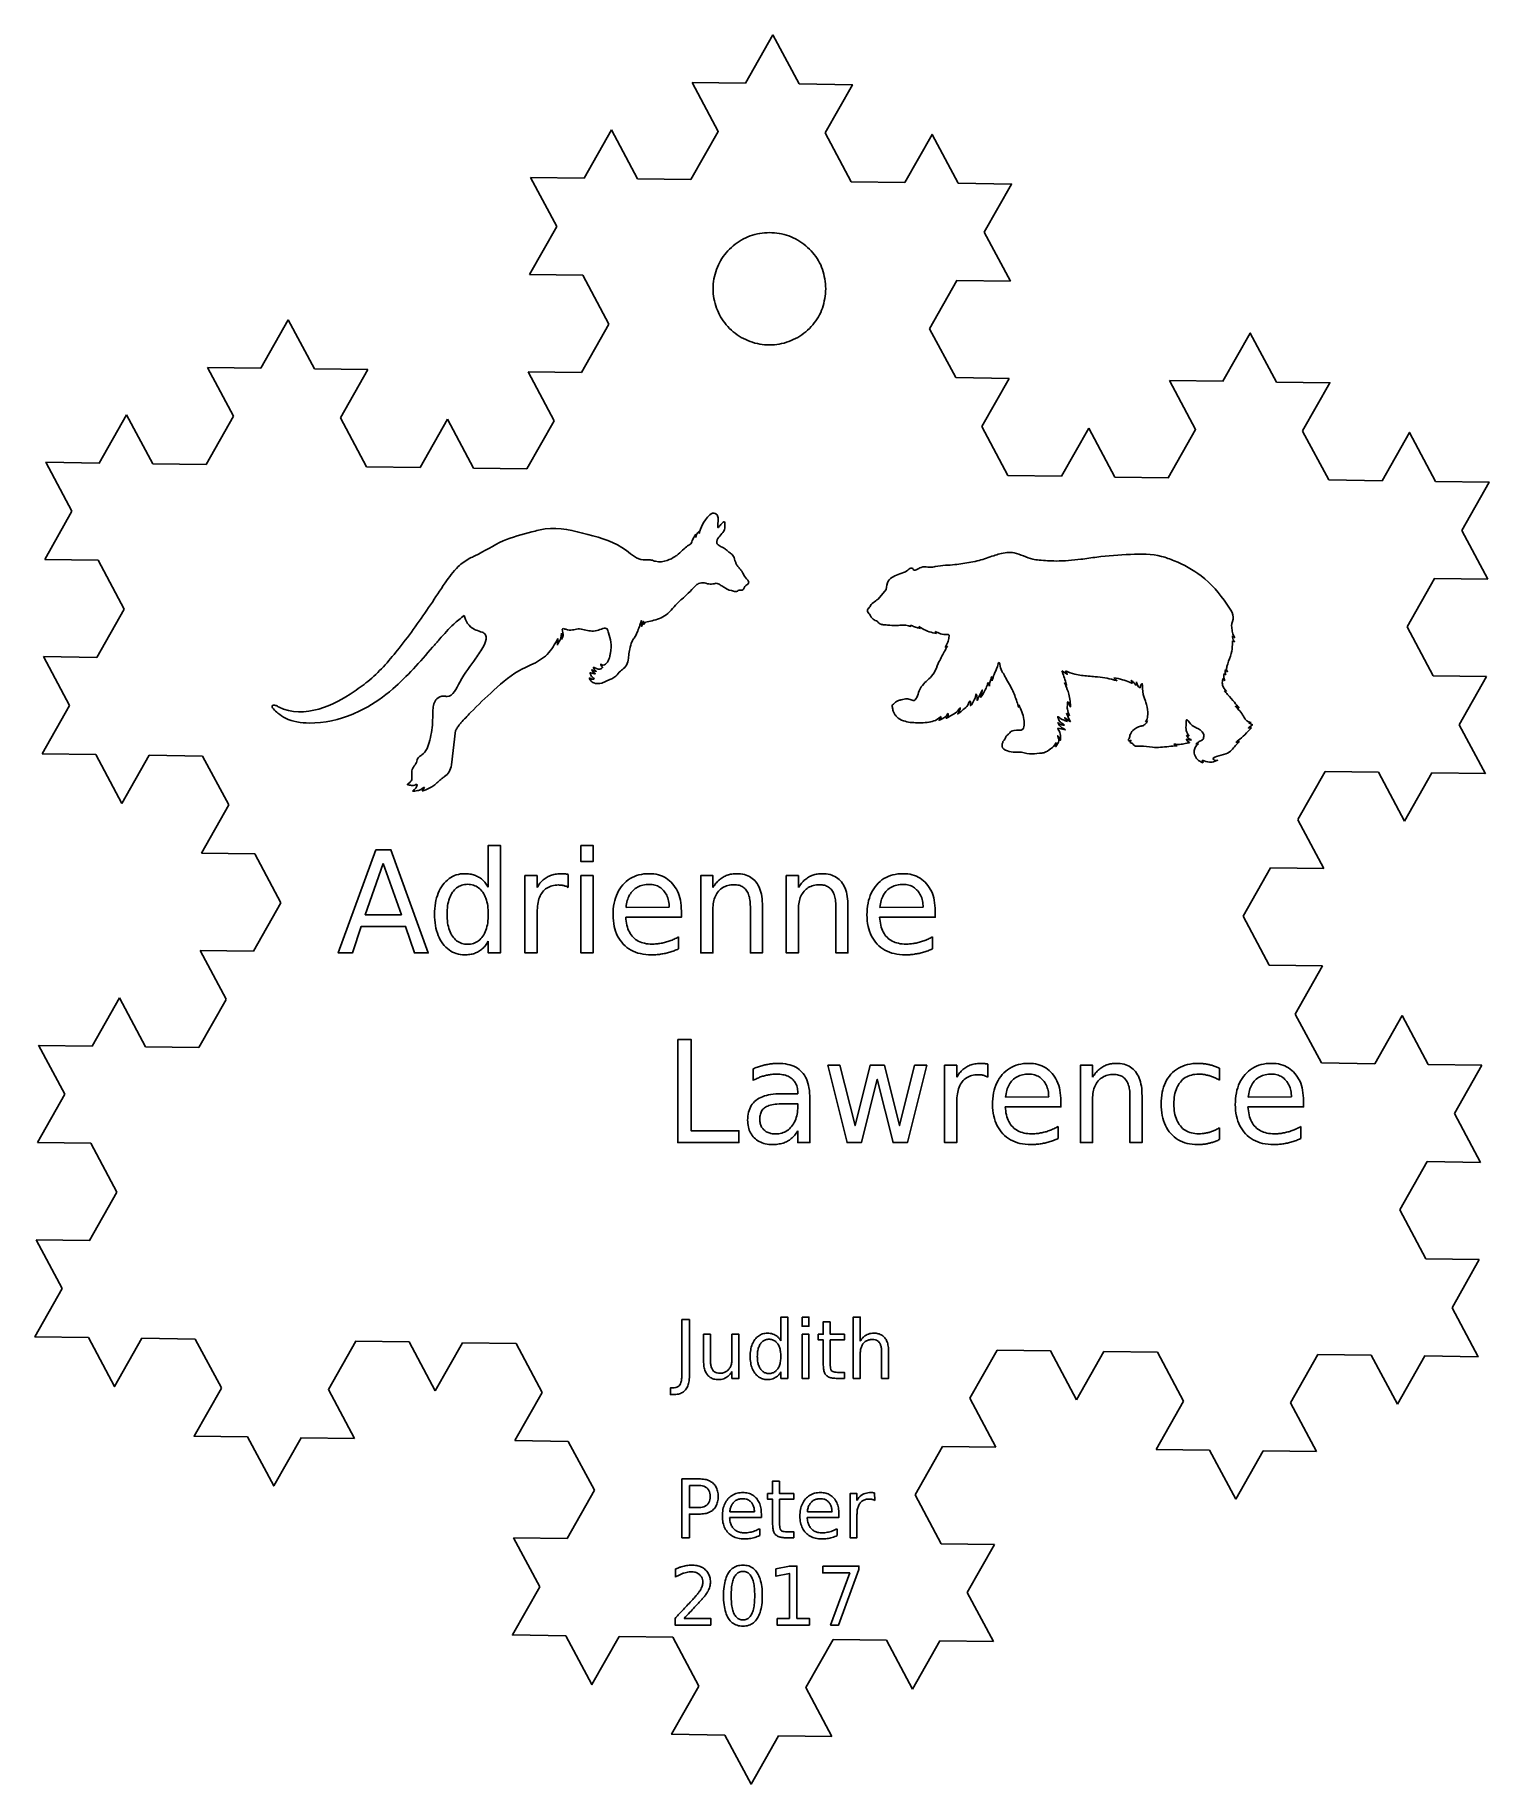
# Model space of a CAD drawing. Extents: x 18.9 to 84.9, y 17.1 to 96.4.
import ezdxf

# ---------------------------------------------------------------- set-up
doc = ezdxf.new("R2010")
doc.units = 0
doc.layers.get('0').update_dxf_attribs({"linetype": 'CONTINUOUS'})

msp = doc.modelspace()

# ---------------------------------------------------------------- linework, layer by layer
at = {"color": 5}
for points in [[(52.415824, 96.415507), (51.176079, 94.2291)], [(53.600361, 94.195403), (52.415824, 96.415507)], [(48.751763, 94.262738), (49.936333, 92.042693), (48.696588, 89.856285)], [(51.17648, 94.229808), (48.751579, 94.262413)], [(54.785735, 91.976775), (56.025078, 94.162473), (53.600578, 94.195787)], [(45.087702, 92.109969), (43.847589, 89.922912)], [(46.272239, 89.889865), (45.087334, 92.109319)], [(55.970272, 89.756671), (54.785333, 91.976066)], [(60.81887, 89.689336), (59.634333, 91.90944), (58.394588, 89.723033)], [(41.422804, 89.955724), (42.607836, 87.73649)], [(43.847522, 89.922794), (41.42308, 89.95621)], [(48.696957, 89.856935), (46.272089, 89.889599)], [(58.394989, 89.723741), (55.970088, 89.756346)], [(62.004244, 87.470707), (63.243588, 89.656406), (60.819088, 89.689719)], [(42.608178, 87.737095), (41.36809, 85.550083)], [(63.188781, 85.250604), (62.003834, 87.469984)], [(41.367998, 85.54992), (43.79259, 85.51677)], [(43.792715, 85.51699), (44.977345, 83.297049)], [(59.524721, 83.097834), (60.764089, 85.283577), (63.188588, 85.250264)], [(30.430622, 83.497415), (29.1906, 81.310521)], [(31.615158, 81.27731), (30.430345, 83.496928)], [(44.977253, 83.296887), (43.7376, 81.110642)], [(60.709257, 80.877731), (59.524344, 83.09717)], [(75.255887, 80.677203), (74.071352, 82.897305), (72.831607, 80.710898)], [(26.765725, 81.34317), (27.950854, 79.124113)], [(29.190442, 81.310242), (26.766101, 81.343834)], [(34.039877, 81.244382), (31.615099, 81.277206)], [(32.799697, 79.057208), (34.0396, 81.243895)], [(43.737909, 81.111188), (41.3131, 81.143955)], [(41.313192, 81.144117), (42.497855, 78.924235)], [(63.133975, 80.844801), (60.709098, 80.87745)], [(61.893795, 78.657626), (63.133598, 80.844137)], [(70.40729, 80.744537), (71.591862, 78.52449), (70.352117, 76.338083)], [(72.832009, 80.711606), (70.407106, 80.744212)], [(76.441262, 78.458573), (77.680606, 80.644272), (75.256104, 80.677586)], [(23.101664, 79.190401), (21.862102, 77.004317)], [(24.286201, 76.970296), (23.101848, 79.190725)], [(27.951097, 79.124541), (26.711102, 76.937692)], [(33.984233, 76.837103), (32.799855, 79.057487)], [(37.649131, 78.991348), (36.40911, 76.804454)], [(38.833667, 76.771243), (37.648855, 78.990861)], [(42.497729, 78.924013), (41.258109, 76.737828)], [(63.078332, 76.437522), (61.893853, 78.657729)], [(66.743229, 78.591767), (65.503116, 76.40471)], [(67.927767, 76.371663), (66.742861, 78.591118)], [(77.625799, 76.238469), (76.44086, 78.457865)], [(82.474397, 76.171135), (81.28986, 78.391239), (80.050115, 76.204831)], [(21.86232, 77.004702), (19.437589, 77.03764), (20.622344, 74.817921)], [(26.710918, 76.937367), (24.286603, 76.971005)], [(36.408952, 76.804175), (33.98461, 76.837767)], [(41.258386, 76.738315), (38.833609, 76.771139)], [(65.503049, 76.404593), (63.078608, 76.438009)], [(70.352485, 76.338733), (67.927616, 76.371398)], [(80.050517, 76.20554), (77.625615, 76.238145)], [(83.659771, 73.952506), (84.899115, 76.138205), (82.474615, 76.171518)], [(20.62214, 74.817527), (19.382598, 72.631513)], [(48.91387, 73.635172), (48.91387, 73.774062)], [(49.070821, 73.804256), (49.070821, 73.91899)], [(84.844309, 71.732402), (83.659361, 73.951783)], [(19.382796, 72.631828), (21.807099, 72.598199)], [(21.807514, 72.598899), (22.991852, 70.378479)], [(51.210869, 71.753145), (51.128152, 71.875928)], [(81.180248, 69.579633), (82.419616, 71.765376), (84.844116, 71.732063)], [(57.184605, 70.838504), (57.552952, 71.277083)], [(22.992051, 70.378795), (21.752107, 68.192072)], [(46.381442, 69.65977), (46.459921, 69.861057), (46.459921, 69.599381), (46.549, 69.824825), (46.549, 69.683921), (46.629595, 69.790604)], [(42.6613, 69.045831), (42.637964, 68.751953)], [(42.822487, 69.291406), (42.828837, 69.001553)], [(58.658024, 69.656682), (58.664851, 69.598093)], [(59.034937, 69.591396), (59.103469, 69.50937)], [(59.768206, 69.363738), (59.843591, 69.281715)], [(73.362788, 69.079171), (73.258283, 69.166216)], [(82.364785, 67.359529), (81.179871, 69.578969)], [(21.751871, 68.191622), (19.3276, 68.22537)], [(19.32799, 68.226025), (20.512354, 66.00565)], [(60.32844, 68.707545), (60.222217, 68.640587)], [(73.362788, 68.896709), (73.258283, 68.948602)], [(65.690869, 67.579274), (65.769678, 67.428621), (65.52297, 67.579274)], [(72.960177, 67.400186), (72.881368, 67.46045)], [(73.030435, 67.529083), (72.943059, 67.639562)], [(44.659225, 67.016876), (45.024029, 67.19602)], [(62.235228, 66.887929), (62.182121, 67.058675)], [(62.356878, 67.127305), (62.348306, 67.333201)], [(65.743982, 66.914712), (65.639471, 67.060347)], [(67.887252, 67.267918), (68.036305, 67.12898)], [(68.665066, 67.154089), (68.726743, 67.016823)], [(68.901498, 67.077087), (68.892925, 66.914712)], [(72.915632, 67.127332), (72.84539, 67.229445)], [(72.985876, 66.648579), (72.889936, 66.682056)], [(84.789504, 67.326599), (82.364626, 67.359249)], [(83.549324, 65.139424), (84.789127, 67.325934)], [(20.512526, 66.00592), (19.27261, 63.819244)], [(63.57329, 66.04258), (63.564717, 65.922054)], [(73.563239, 65.895294), (73.388487, 65.98067)], [(60.045695, 65.510259), (59.793907, 65.337862)], [(65.918731, 65.265861), (65.656606, 65.453345), (65.779957, 65.282598)], [(65.867333, 65.547087), (65.735414, 65.667612)], [(69.408617, 65.32445), (69.321243, 65.272555)], [(74.108053, 65.239104), (74.010396, 65.220689), (74.16459, 65.135316), (73.984699, 64.993031), (74.120044, 64.993031)], [(84.733858, 62.919322), (83.549382, 65.139527)], [(37.842478, 63.313191), (38.018519, 64.875177)], [(65.684016, 64.91433), (65.334515, 64.98296)], [(70.606177, 64.261497), (70.746662, 64.184493)], [(71.296615, 64.621399), (71.183542, 64.664921)], [(71.718072, 64.278245), (71.605, 64.261497)], [(73.407334, 64.33851), (73.582086, 64.382034)], [(19.272346, 63.818746), (21.697108, 63.785928)], [(21.697063, 63.785816), (22.881865, 61.56621)], [(22.881601, 61.565712), (24.121609, 63.752616)], [(24.121781, 63.752886), (26.546131, 63.719309)], [(26.546499, 63.719959), (27.730885, 61.499587)], [(71.88426, 63.526638), (71.937369, 63.404438)], [(76.2212, 60.833886), (77.460636, 63.019747)], [(77.460544, 63.019585), (79.885136, 62.986434)], [(79.885261, 62.986655), (81.069892, 60.766713)], [(81.0698, 60.766551), (82.309637, 62.95312)], [(82.30998, 62.953725), (84.734134, 62.919808)], [(36.608081, 62.308772), (36.502033, 62.129628)], [(27.731036, 61.499853), (26.491141, 59.313182)], [(77.405738, 58.613782), (76.220891, 60.83334)], [(26.490855, 59.312678), (28.915641, 59.27987)], [(28.915573, 59.279749), (30.100388, 57.060135)], [(73.741677, 56.461013), (74.981146, 58.646933)], [(74.98102, 58.646711), (77.405645, 58.61362)], [(30.10011, 57.059645), (28.860641, 54.873725)], [(74.926213, 54.240907), (73.741401, 56.460526)], [(26.436049, 54.906875), (27.620897, 52.687319)], [(28.860767, 54.873946), (26.436143, 54.907041)], [(77.350933, 54.207978), (74.926147, 54.24079)], [(76.110753, 52.020805), (77.350648, 54.207476)], [(22.77199, 52.754109), (21.532152, 50.567538)], [(23.956527, 50.534005), (22.771896, 52.753944)], [(27.620588, 52.686774), (26.381151, 50.50091)], [(77.295287, 49.800701), (76.110904, 52.021071)], [(80.960187, 51.954945), (79.720166, 49.76805)], [(82.144722, 49.73484), (80.959911, 51.954458)], [(21.53181, 50.566934), (19.107644, 50.600837)], [(19.107929, 50.60134), (20.292398, 48.381115)], [(26.381245, 50.501075), (23.956653, 50.534226)], [(79.720008, 49.767772), (77.295655, 49.801351)], [(84.569442, 49.701911), (82.144664, 49.734737)], [(83.329262, 47.514738), (84.569166, 49.701424)], [(20.292466, 48.381236), (19.052654, 46.194709)], [(84.513797, 45.294633), (83.329413, 47.515004)], [(19.052285, 46.194059), (21.477154, 46.161397)], [(21.477004, 46.161131), (22.661908, 43.941675)], [(80.849738, 43.141863), (82.089667, 45.328595)], [(82.089917, 45.329036), (84.514166, 45.295283)], [(22.66154, 43.941026), (21.422164, 41.75527), (18.997663, 41.788581)], [(82.034274, 40.92176), (80.849922, 43.142188)], [(18.997479, 41.788257), (20.182417, 39.568859)], [(84.45899, 40.888831), (82.034675, 40.922468)], [(83.219646, 38.703132), (84.459174, 40.889156)], [(20.182016, 39.568153), (18.942673, 37.382454), (21.367173, 37.349142)], [(81.979466, 36.515958), (84.404185, 36.483028), (83.219428, 38.702747)], [(21.36739, 37.349524), (22.551927, 35.12942), (23.791672, 37.315826)], [(23.791271, 37.315119), (26.216173, 37.282514)], [(26.215988, 37.282189), (27.400926, 35.062792)], [(33.434497, 32.776123), (32.249928, 34.996169), (33.489672, 37.182574)], [(33.489304, 37.181925), (35.914172, 37.149263)], [(35.914022, 37.148997), (37.098926, 34.929541)], [(37.098558, 34.928892), (38.338671, 37.115947)], [(38.338739, 37.116068), (40.763179, 37.082648)], [(40.763457, 37.083138), (41.947935, 34.862931)], [(61.344058, 34.596644), (62.583679, 36.782833)], [(62.583401, 36.782343), (65.008177, 36.749517)], [(65.008118, 36.749413), (66.192935, 34.529798)], [(66.192657, 34.529308), (67.432679, 36.716204)], [(67.432837, 36.716483), (69.857176, 36.682893)], [(69.857553, 36.683557), (71.041934, 34.463171)], [(75.890691, 34.396118), (77.130687, 36.582966)], [(77.130871, 36.583291), (79.555185, 36.549654)], [(79.555587, 36.550362), (80.739938, 34.329934)], [(80.740123, 34.330259), (81.979684, 36.516343)], [(27.400525, 35.062085), (26.161182, 32.876387), (28.585683, 32.843075)], [(41.947994, 34.863034), (40.708188, 32.676521)], [(62.528595, 32.37654), (61.343932, 34.596423)], [(71.042092, 34.463449), (69.802189, 32.276765)], [(77.076063, 32.177489), (75.890934, 34.396546)], [(28.5859, 32.843457), (29.770437, 30.623353), (31.010181, 32.809759)], [(31.00978, 32.809052), (33.434681, 32.776447)], [(40.707813, 32.675858), (43.132689, 32.643209)], [(43.132531, 32.64293), (44.317444, 30.423486)], [(58.864536, 30.223774), (60.104188, 32.410017)], [(60.103879, 32.409472), (62.528689, 32.376705)], [(69.801912, 32.276275), (72.226686, 32.24345)], [(72.226628, 32.243346), (73.411444, 30.023731)], [(73.411166, 30.023241), (74.651188, 32.210137)], [(74.651346, 32.210416), (77.075687, 32.176825)], [(44.317069, 30.422824), (43.0777, 28.237081), (40.653198, 28.270393)], [(60.049073, 28.003669), (58.864442, 30.223608)], [(40.653006, 28.270055), (41.837956, 26.050675)], [(62.473792, 27.970739), (60.049198, 28.003891)], [(61.233611, 25.783564), (62.473698, 27.970574)], [(41.837545, 26.04995), (40.598202, 23.864252), (43.022699, 23.830942)], [(62.418983, 23.564938), (61.233954, 25.784168)], [(43.022916, 23.831324), (44.207455, 21.611219), (45.447199, 23.797625)], [(45.446798, 23.796918), (47.871707, 23.764326)], [(47.871516, 23.763988), (49.056464, 21.544609)], [(55.090025, 19.257921), (53.905455, 21.477968), (55.145199, 23.664373)], [(55.144831, 23.663724), (57.5697, 23.631062)], [(57.569549, 23.630796), (58.754455, 21.411339)], [(58.754087, 21.41069), (59.994199, 23.597745)], [(59.994268, 23.597866), (62.418705, 23.564448)], [(49.056053, 21.543884), (47.816717, 19.358199), (50.241218, 19.324887)], [(50.241427, 19.325256), (51.425964, 17.105152), (52.665708, 19.291558)], [(52.665307, 19.290851), (55.090209, 19.258246)]]:
    msp.add_lwpolyline(points, dxfattribs=at)
for points in [[(54.819222, 84.908016)], [(38.417241, 70.088506)]]:
    msp.add_lwpolyline(points, close=True, dxfattribs=at)
at = {"color": 7}
for points in [[(39.505389, 57.768496), (39.505389, 59.665539), (40.05436, 59.665539), (40.05436, 54.794583), (39.505389, 54.794583), (39.505389, 55.320496)], [(41.722152, 56.64154), (41.722152, 54.794583), (41.170198, 54.794583), (41.170198, 58.300669), (41.722152, 58.300669), (41.722152, 57.755972)], [(43.124409, 58.353889), (43.127392, 57.762236)], [(49.694141, 56.776147), (49.694141, 54.794583), (49.142189, 54.794583), (49.142189, 58.300669), (49.694141, 58.300669), (49.694141, 57.755972)], [(53.57273, 56.776147), (53.57273, 54.794583), (53.020775, 54.794583), (53.020775, 58.300669), (53.57273, 58.300669), (53.57273, 57.755972)], [(48.262045, 56.691627), (48.262045, 56.409886), (45.737982, 56.409886)], [(45.755882, 56.857539), (47.713077, 56.860669)], [(51.940738, 56.910756), (51.940738, 54.794583), (51.391769, 54.794583), (51.391769, 56.891975)], [(55.819327, 56.910756), (55.819327, 54.794583), (55.270356, 54.794583), (55.270356, 56.891975)], [(59.77847, 56.691627), (59.77847, 56.409886), (57.254403, 56.409886)], [(57.272304, 56.857539), (59.229498, 56.860669)], [(48.133755, 55.517713), (48.133755, 54.973017)], [(59.650177, 55.517713), (59.650177, 54.973017)], [(51.514237, 49.006513), (51.514237, 49.538688)], [(60.757209, 48.039208), (60.757209, 46.192252), (60.205257, 46.192252), (60.205257, 49.69834), (60.757209, 49.69834), (60.757209, 49.153644)], [(62.159468, 49.751585), (62.162452, 49.159904)], [(66.915212, 48.173818), (66.915212, 46.192252), (66.36326, 46.192252), (66.36326, 49.69834), (66.915212, 49.69834), (66.915212, 49.153644)], [(72.667457, 49.563731), (72.667457, 49.025297)], [(52.773285, 48.405472), (53.543036, 48.405472), (53.543036, 48.461819)], [(53.543036, 47.826339), (53.543036, 47.954688), (52.99705, 47.954688)], [(54.092004, 48.1926), (54.092004, 46.192252), (53.543036, 46.192252), (53.543036, 46.724428)], [(65.47715, 48.089295), (65.47715, 47.807558), (62.953086, 47.807558)], [(62.970987, 48.25521), (64.928181, 48.258341)], [(69.16181, 48.308428), (69.16181, 46.192252), (68.612841, 46.192252), (68.612841, 48.289643)], [(76.486373, 48.089295), (76.486373, 47.807558), (73.962307, 47.807558)], [(73.98021, 48.25521), (75.937404, 48.258341)], [(65.34886, 46.915385), (65.34886, 46.370688)], [(72.667457, 46.859035), (72.667457, 46.326862)], [(76.35808, 46.915385), (76.35808, 46.370688)], [(48.287235, 38.16818), (48.631619, 38.16818), (48.631619, 35.683509)], [(48.287235, 35.683509), (48.287235, 38.16818)], [(52.776167, 37.196851), (52.776167, 38.280876), (53.089865, 38.280876), (53.089865, 35.49747), (52.776167, 35.49747), (52.776167, 35.797992)], [(54.699266, 36.157545), (54.699266, 37.24515), (54.469108, 37.24515), (54.469108, 37.500951), (54.699266, 37.500951), (54.699266, 38.069795), (55.014667, 38.069795)], [(55.014667, 38.069795), (55.014667, 37.500951), (55.660813, 37.500951), (55.660813, 37.24515), (55.014667, 37.24515), (55.014667, 36.157545)], [(56.378566, 36.629796), (56.378566, 35.49747), (56.063163, 35.49747), (56.063163, 38.280876), (56.378566, 38.280876), (56.378566, 37.189694)], [(49.270946, 36.28813), (49.270946, 37.500951), (49.584645, 37.500951), (49.584645, 36.300651)], [(50.556423, 36.365048), (50.556423, 37.500951), (50.870119, 37.500951), (50.870119, 35.49747), (50.556423, 35.49747), (50.556423, 35.805147)], [(57.662335, 36.706714), (57.662335, 35.49747), (57.348639, 35.49747), (57.348639, 36.695981)], [(55.338594, 35.77295), (55.660813, 35.77295), (55.660813, 35.49747), (55.338594, 35.49747)], [(47.895114, 34.764055), (47.76384, 34.764055), (47.76384, 35.068155), (47.871247, 35.068155)], [(48.287235, 30.94101), (49.064657, 30.94101)], [(49.064657, 29.343595), (48.631619, 29.343595), (48.631619, 28.270303), (48.287235, 28.270303), (48.287235, 30.94101)], [(48.631619, 30.644066), (48.631619, 29.640539), (49.064657, 29.640539)], [(49.064657, 30.644066), (48.631619, 30.644066)], [(52.401097, 28.930378), (52.401097, 30.017979), (52.170938, 30.017979), (52.170938, 30.273781), (52.401097, 30.273781), (52.401097, 30.842625), (52.716497, 30.842625)], [(52.716497, 30.842625), (52.716497, 30.273781), (53.362644, 30.273781), (53.362644, 30.017979), (52.716497, 30.017979), (52.716497, 28.930378)], [(56.228537, 29.325705), (56.228537, 28.270303), (55.913137, 28.270303), (55.913137, 30.273781), (56.228537, 30.273781), (56.228537, 29.962526)], [(57.029827, 30.304192), (57.031531, 29.966104)], [(51.891338, 29.354327), (51.891338, 29.193334), (50.449016, 29.193334)], [(50.459245, 29.449135), (51.577642, 29.450924)], [(55.410197, 29.354327), (55.410197, 29.193334), (53.967875, 29.193334)], [(53.978104, 29.449135), (55.096501, 29.450924)], [(51.81803, 28.68352), (51.81803, 28.372265)], [(55.336889, 28.68352), (55.336889, 28.372265)], [(53.040424, 28.54578), (53.362644, 28.54578), (53.362644, 28.270303), (53.040424, 28.270303)], [(47.995757, 26.490475), (47.995757, 26.855394)], [(48.392995, 24.61758), (49.594929, 24.61758), (49.594929, 24.313483), (47.978709, 24.313483), (47.978709, 24.61758)]]:
    msp.add_lwpolyline(points, dxfattribs=at)
for points in [[(43.709181, 59.665539), (44.258152, 59.665539), (44.258152, 58.936146), (43.709181, 58.936146)], [(34.403556, 59.468322), (35.086784, 59.468322), (36.78441, 54.794583), (36.157871, 54.794583), (35.752109, 55.993539), (33.744195, 55.993539), (33.338435, 54.794583), (32.702944, 54.794583)], [(34.743678, 58.845365), (33.92619, 56.519451), (35.564146, 56.519451)], [(43.709181, 58.300669), (44.258152, 58.300669), (44.258152, 54.794583), (43.709181, 54.794583)], [(39.505389, 57.768496)], [(37.634717, 56.544496)], [(48.262045, 56.691627)], [(51.940738, 56.910756)], [(55.819327, 56.910756)], [(59.77847, 56.691627)], [(48.10108, 50.865993), (48.703752, 50.865993), (48.703752, 46.724428), (50.872776, 46.724428), (50.872776, 46.192252), (48.10108, 46.192252)], [(54.906508, 49.69834), (55.455477, 49.69834), (56.141689, 46.962339), (56.824917, 49.69834), (57.472342, 49.69834), (58.158553, 46.962339), (58.841782, 49.69834), (59.390753, 49.69834), (58.516579, 46.192252), (57.869154, 46.192252), (57.150122, 49.065991), (56.428108, 46.192252), (55.780683, 46.192252)], [(72.667457, 49.563731)], [(54.092004, 48.1926)], [(65.47715, 48.089295)], [(69.16181, 48.308428)], [(76.486373, 48.089295)], [(53.736012, 38.280876), (54.049708, 38.280876), (54.049708, 37.864081), (53.736012, 37.864081)], [(53.736012, 37.500951), (54.049708, 37.500951), (54.049708, 35.49747), (53.736012, 35.49747)], [(51.707211, 36.497422)], [(52.776167, 37.196851)], [(57.662335, 36.706714)], [(49.270946, 36.28813)], [(51.891338, 29.354327)], [(55.410197, 29.354327)], [(51.056006, 27.032489)], [(52.602327, 24.61758), (53.164934, 24.61758), (53.164934, 26.655046), (52.552886, 26.526252), (52.552886, 26.855394), (53.161525, 26.98419), (53.505909, 26.98419), (53.505909, 24.61758), (54.068519, 24.61758), (54.068519, 24.313483), (52.602327, 24.313483)], [(54.678862, 26.98419), (56.315542, 26.98419), (56.315542, 26.830352), (55.3915, 24.313483), (55.031773, 24.313483), (55.901257, 26.680091), (54.678862, 26.680091)], [(51.056006, 26.746276)], [(48.392995, 24.61758)]]:
    msp.add_lwpolyline(points, close=True, dxfattribs=at)
at = {"color": 5}
for points, knots in [([(54.819222, 84.908016), (54.78862, 84.610331), (54.72782, 84.018889), (54.256421, 83.237767), (53.566712, 82.657394), (52.713103, 82.349764), (51.80753, 82.349764), (50.955125, 82.657394), (50.260618, 83.237767), (49.807007, 84.018889), (49.648559, 84.908016), (49.807007, 85.797143), (50.260618, 86.578265), (50.955125, 87.158638), (51.80753, 87.466268), (52.713103, 87.466268), (53.566712, 87.158638), (54.256421, 86.578265), (54.72782, 85.797143), (54.78862, 85.205701), (54.819222, 84.908016)], [0, 0, 0, 0, 0.888488, 1.765254, 2.656291, 3.54869, 4.428843, 5.321242, 6.212279, 7.089045, 7.977533, 8.866021, 9.742787, 10.633824, 11.526223, 12.406376, 13.298775, 14.189812, 15.066578, 15.955066, 15.955066, 15.955066, 15.955066]), ([(51.128152, 71.875928), (51.094876, 71.939919), (51.039455, 72.046493), (50.9599, 72.159406), (50.881476, 72.249742), (50.804274, 72.339185), (50.750001, 72.446319), (50.687943, 72.586784), (50.659922, 72.768062), (50.519911, 72.904866), (50.377972, 72.986738), (50.263453, 73.115735), (50.105735, 73.19793), (49.972196, 73.258039), (49.889037, 73.32328), (49.867258, 73.400568), (49.878583, 73.627861), (50.215858, 73.837909), (50.244715, 74.131632), (50.228792, 74.404392), (50.076773, 74.230444), (50.005473, 74.167427), (49.85755, 73.95888), (49.985514, 74.481325), (49.888721, 74.663957), (49.658439, 74.817992), (49.324678, 74.416173), (49.148247, 74.099076), (49.089432, 73.875125), (49.070821, 73.804256)], [0, 0, 0, 0, 0.216199, 0.360068, 0.412759, 0.575269, 0.712404, 0.770807, 1.036402, 1.241456, 1.330071, 1.527995, 1.749519, 1.855308, 1.97106, 2.050593, 2.084909, 2.649648, 2.96446, 3.079107, 3.238456, 3.38652, 3.45241, 3.880502, 4.074686, 4.136226, 4.671288, 5.138813, 5.355251, 5.355251, 5.355251, 5.355251]), ([(48.91387, 73.774062), (48.884273, 73.724084), (48.819372, 73.614492), (48.742769, 73.475642), (48.700548, 73.336075), (48.549254, 73.25921), (48.365283, 73.096707), (48.170025, 72.91046), (47.92349, 72.717094), (47.590421, 72.562247), (47.227248, 72.494833), (46.962761, 72.593602), (46.775443, 72.639677), (46.317111, 72.559194), (45.508796, 73.352101), (44.027394, 73.776203), (42.514721, 74.163348), (41.239976, 73.811629), (40.118587, 73.542191), (39.264025, 72.950669), (38.545279, 72.638606), (38.040308, 72.265511), (37.494616, 71.504694), (36.664997, 70.232393), (35.584617, 68.719405), (34.434768, 67.374298), (33.184524, 66.457498), (31.886037, 65.717351), (30.526311, 65.651804), (29.922638, 65.985771), (29.835412, 66.030908), (29.687115, 66.033786), (29.701689, 65.932047), (29.787584, 65.810782), (29.989325, 65.625273), (30.493201, 65.293205), (31.703145, 65.119759), (32.922418, 65.410253), (34.18105, 65.992479), (35.482565, 66.933389), (36.405231, 67.994945), (36.979228, 68.655345)], [0, 0, 0, 0, 0.173855, 0.381232, 0.481689, 0.590416, 0.864338, 1.226362, 1.397056, 1.800984, 2.330127, 2.425459, 2.645481, 2.901609, 3.768975, 5.66322, 7.621351, 8.23547, 9.604515, 11.053564, 11.304735, 11.954132, 12.902907, 14.092539, 16.518173, 18.483406, 19.356303, 21.155508, 22.959945, 23.038656, 23.188024, 23.299312, 23.334553, 23.462591, 23.748638, 24.14734, 25.259383, 27.272915, 27.826697, 29.41729, 32.035793, 32.035793, 32.035793, 32.035793]), ([(49.070821, 73.91899), (49.037805, 73.884689), (48.974544, 73.818968), (48.935127, 73.714246), (48.918906, 73.653903), (48.91387, 73.635172)], [0, 0, 0, 0, 0.141366, 0.270864, 0.329158, 0.329158, 0.329158, 0.329158]), ([(57.552952, 71.277083), (57.56963, 71.411364), (57.613221, 71.762343), (58.092896, 71.960738), (58.474956, 72.067336), (58.617484, 72.245929), (58.755336, 72.237544), (58.803315, 72.060512), (59.139272, 72.338126), (59.379652, 72.290721), (59.597085, 72.267987), (59.862503, 72.331247), (60.232394, 72.374629), (60.650578, 72.385127), (61.156765, 72.471283), (61.755296, 72.560706), (62.301033, 72.762883), (62.821188, 72.927947), (63.456186, 73.006599), (64.000731, 72.649694), (64.650444, 72.584849), (65.378565, 72.539633), (66.252933, 72.615235), (67.369369, 72.784491), (68.585767, 72.877784), (69.798101, 72.894767), (70.867048, 72.482611), (71.984405, 71.909482), (72.731973, 71.024357), (73.163479, 70.369033), (73.3801, 70.036443), (73.199359, 69.717886), (73.243324, 69.462129), (73.260007, 69.270662), (73.331058, 69.138287), (73.362788, 69.079171)], [0, 0, 0, 0, 0.385152, 1.006697, 1.355014, 1.573266, 1.651728, 1.68758, 2.067321, 2.3676, 2.491719, 2.711561, 3.179461, 3.609083, 3.963502, 4.718596, 5.419194, 5.699932, 6.36315, 7.248984, 7.538869, 8.312104, 9.438124, 10.161337, 11.697598, 13.117354, 13.717387, 15.116328, 16.848632, 17.071107, 17.510515, 17.913902, 18.03634, 18.283332, 18.482639, 18.482639, 18.482639, 18.482639]), ([(46.629595, 69.790604), (46.73004, 69.809503), (47.056336, 69.870897), (47.660766, 70.077435), (47.976594, 70.579027), (48.336782, 70.880265), (48.59489, 71.111902), (48.822966, 71.374383), (49.02786, 71.542229), (49.153126, 71.572905), (49.312203, 71.581644), (49.4961, 71.502635), (49.704477, 71.517878), (49.875674, 71.574304), (50.020721, 71.473023), (50.154868, 71.402484), (50.342764, 71.26788), (50.547366, 71.209694), (50.77657, 71.167729), (50.877757, 71.267177), (51.027584, 71.196329), (51.115835, 71.322298), (51.145076, 71.466644), (51.367542, 71.511216), (51.287861, 71.689825), (51.231683, 71.736027), (51.210869, 71.753145)], [0, 0, 0, 0, 0.307946, 1.00036, 1.829958, 2.00467, 2.409629, 2.866913, 3.052298, 3.188652, 3.245118, 3.528575, 3.763237, 3.863533, 4.047579, 4.242221, 4.333012, 4.73322, 4.904027, 4.953244, 5.134679, 5.271747, 5.340038, 5.572635, 5.713388, 5.796236, 5.796236, 5.796236, 5.796236]), ([(58.664851, 69.598093), (58.632398, 69.610075), (58.559594, 69.636955), (58.461371, 69.648616), (58.309991, 69.67182), (58.067727, 69.618237), (57.776813, 69.65044), (57.52189, 69.665459), (57.342418, 69.670458), (57.230366, 69.745466), (57.123646, 69.854002), (56.966007, 69.896733), (56.86513, 70.020729), (56.815631, 70.153451), (56.686145, 70.228782), (56.709916, 70.369535), (56.794621, 70.458741), (56.880144, 70.612987), (57.045237, 70.731608), (57.149715, 70.811744), (57.184605, 70.838504)], [0, 0, 0, 0, 0.10344, 0.232053, 0.295363, 0.561691, 0.959955, 1.16533, 1.333822, 1.485147, 1.554609, 1.788914, 1.948277, 2.011671, 2.212511, 2.325677, 2.379078, 2.581266, 2.845001, 2.97723, 2.97723, 2.97723, 2.97723]), ([(38.417262, 70.088498), (38.433204, 70.030864), (38.48571, 69.841038), (38.712637, 69.49356), (39.072102, 69.389196), (39.347493, 69.287757), (39.459089, 69.044026), (39.263125, 68.630755), (38.829189, 67.964911), (38.281821, 67.311879), (37.885834, 66.357889), (37.421565, 66.459667), (37.067346, 66.309081), (36.977551, 65.82465), (36.991434, 65.197496), (36.902, 64.502179), (36.687731, 63.881848), (36.394545, 63.710842), (36.268392, 63.593787), (36.251402, 63.401125), (36.118532, 63.242507), (36.006987, 63.050607), (36.048406, 62.85578), (36.039973, 62.696359), (36.034675, 62.553792), (35.759782, 62.415214), (35.984548, 62.402958), (36.080671, 62.342914), (36.309718, 62.472054), (36.245357, 62.328726), (36.231111, 62.237154), (36.011535, 62.112424), (36.236572, 62.1419), (36.394212, 62.163841), (36.532286, 62.257409), (36.608081, 62.308772)], [0, 0, 0, 0, 0.179783, 0.592146, 1.169875, 1.258951, 1.457344, 1.872512, 2.543194, 3.84247, 4.710677, 4.873659, 5.204194, 5.736656, 6.196682, 7.118682, 7.88003, 7.956988, 8.135932, 8.370303, 8.495992, 8.753178, 8.997487, 9.068344, 9.230088, 9.444592, 9.535441, 9.722037, 9.885658, 9.946029, 10.083007, 10.245494, 10.338193, 10.55268, 10.81371, 10.81371, 10.81371, 10.81371]), ([(36.979228, 68.655345), (37.085806, 68.775856), (37.398424, 69.129339), (37.839512, 69.64999), (38.252616, 69.96355), (38.417241, 70.088506)], [0, 0, 0, 0, 0.482981, 1.416691, 2.035302, 2.035302, 2.035302, 2.035302]), ([(38.018519, 64.875177), (38.033777, 64.900038), (38.080726, 64.976536), (38.156423, 65.096897), (38.369586, 65.343645), (38.886301, 65.892219), (39.785991, 66.741464), (40.686393, 67.528044), (41.583702, 67.903032), (42.233659, 68.270788), (42.519433, 68.788716), (42.6613, 69.045831)], [0, 0, 0, 0, 0.087534, 0.269353, 0.42544, 1.064312, 2.528268, 4.156332, 4.57431, 5.451864, 6.316975, 6.316975, 6.316975, 6.316975]), ([(42.637964, 68.751953), (42.657446, 68.786038), (42.717141, 68.890478), (42.808881, 69.064348), (42.818139, 69.218847), (42.822487, 69.291406)], [0, 0, 0, 0, 0.118076, 0.361794, 0.577615, 0.577615, 0.577615, 0.577615]), ([(42.828837, 69.001553), (42.839644, 69.020895), (42.878696, 69.090789), (42.940268, 69.238062), (42.797032, 69.547175), (43.094645, 69.434645), (43.304258, 69.413305), (43.584707, 69.50578), (43.960186, 69.426488), (44.359965, 69.313508), (44.887003, 69.618575), (44.981248, 69.209905), (45.094786, 68.87787), (45.072018, 68.50262), (45.005861, 68.197871), (44.94617, 67.989996), (44.790857, 67.832687), (44.69067, 67.844925), (44.656681, 67.847383), (44.602866, 67.907977), (44.617816, 67.841688), (44.623597, 67.792059), (44.727217, 67.735978), (44.601484, 67.677239), (44.500236, 67.605766), (44.22028, 67.80581), (44.308262, 67.673493), (44.317641, 67.621789), (44.429173, 67.55706), (44.346334, 67.565216), (44.296809, 67.563294), (44.170205, 67.666213), (44.240929, 67.568706), (44.255681, 67.519377), (44.392337, 67.441043), (44.27966, 67.462527), (44.226195, 67.454711), (44.088571, 67.527851), (44.169589, 67.395013), (44.162727, 67.310075), (44.35225, 67.223777), (44.259538, 67.203266), (44.197651, 67.192302), (44.06112, 67.2944), (44.155946, 67.105685), (44.319904, 66.989177), (44.526826, 67.006068), (44.659225, 67.016876)], [0, 0, 0, 0, 0.066076, 0.23877, 0.50568, 0.65139, 0.950112, 1.207605, 1.493713, 2.071434, 2.533217, 2.720365, 3.149831, 3.651802, 3.799112, 4.083951, 4.321379, 4.338582, 4.380861, 4.438284, 4.465148, 4.529509, 4.617215, 4.682482, 4.833762, 5.070413, 5.118096, 5.213213, 5.286827, 5.317857, 5.395232, 5.503536, 5.549634, 5.648027, 5.742383, 5.78807, 5.88689, 5.982577, 6.052292, 6.196129, 6.326241, 6.356093, 6.431826, 6.548148, 6.637785, 6.846584, 7.217539, 7.217539, 7.217539, 7.217539]), ([(45.024029, 67.19602), (45.051627, 67.206058), (45.147979, 67.241103), (45.33261, 67.343768), (45.435384, 67.547869), (45.636602, 67.662702), (45.804948, 67.843119), (45.853129, 68.085991), (45.881605, 68.335075), (45.933856, 68.588829), (45.984642, 68.866857), (46.150811, 69.114944), (46.28596, 69.357705), (46.351817, 69.566047), (46.381442, 69.65977)], [0, 0, 0, 0, 0.088278, 0.308198, 0.614878, 0.732726, 0.997046, 1.324878, 1.451649, 1.751195, 2.104785, 2.281065, 2.640847, 2.935033, 2.935033, 2.935033, 2.935033]), ([(59.103469, 69.50937), (59.047753, 69.520486), (58.925805, 69.544817), (58.780223, 69.604879), (58.688114, 69.643927), (58.658024, 69.656682)], [0, 0, 0, 0, 0.170086, 0.372279, 0.470377, 0.470377, 0.470377, 0.470377]), ([(59.843591, 69.281715), (59.730585, 69.300697), (59.498202, 69.339733), (59.237288, 69.475586), (59.083952, 69.563344), (59.034937, 69.591396)], [0, 0, 0, 0, 0.341784, 0.702842, 0.872484, 0.872484, 0.872484, 0.872484]), ([(60.222217, 68.640587), (60.272462, 68.720219), (60.363623, 68.864697), (60.389224, 69.048328), (60.440561, 69.267691), (60.116017, 69.191536), (59.943734, 69.300299), (59.811141, 69.348221), (59.768206, 69.363738)], [0, 0, 0, 0, 0.274379, 0.49781, 0.592739, 0.842368, 1.124836, 1.260104, 1.260104, 1.260104, 1.260104]), ([(73.258283, 69.166216), (73.259377, 69.146856), (73.262739, 69.087334), (73.277568, 68.984475), (73.334602, 68.925737), (73.362788, 68.896709)], [0, 0, 0, 0, 0.058469, 0.179765, 0.298277, 0.298277, 0.298277, 0.298277]), ([(59.793907, 65.337862), (59.694947, 65.304926), (59.481572, 65.233912), (59.196809, 65.228582), (58.810369, 65.224674), (58.417817, 65.257021), (58.076163, 65.439064), (57.945965, 65.601188), (57.870622, 65.726113), (57.843886, 65.857807), (57.833312, 65.955329), (57.808204, 66.030319), (57.872403, 66.066779), (57.948754, 66.126302), (58.037674, 66.216158), (58.16103, 66.255377), (58.307342, 66.281888), (58.474615, 66.326636), (58.649608, 66.293159), (58.913132, 66.165308), (59.04306, 66.846552), (59.4135, 67.124756), (59.771201, 67.508124), (59.917884, 67.964034), (60.144549, 68.357652), (60.282766, 68.620641), (60.32844, 68.707545)], [0, 0, 0, 0, 0.3113, 0.67121, 0.845202, 1.47377, 1.832137, 1.962118, 2.09408, 2.266862, 2.353933, 2.398424, 2.481711, 2.530399, 2.700974, 2.846327, 2.910146, 3.148781, 3.352784, 3.443006, 3.962588, 4.662759, 5.014458, 5.484, 6.080815, 6.375362, 6.375362, 6.375362, 6.375362]), ([(73.258283, 68.948602), (73.258067, 68.890664), (73.257342, 68.696022), (73.225786, 68.332956), (73.084855, 68.028662), (73.016443, 67.791949), (72.979384, 67.664915), (73.01477, 67.570763), (73.030435, 67.529083)], [0, 0, 0, 0, 0.17398, 0.584484, 1.080594, 1.164293, 1.328702, 1.459297, 1.459297, 1.459297, 1.459297]), ([(63.564717, 65.922054), (63.538537, 66.006706), (63.452484, 66.284952), (63.277728, 66.776983), (63.017804, 67.168979), (62.844905, 67.50489), (62.734987, 67.652329), (62.687246, 68.074829), (62.569094, 67.670563), (62.45918, 67.461198), (62.388415, 67.230235), (62.356878, 67.127305)], [0, 0, 0, 0, 0.2661, 0.874654, 1.550965, 1.689767, 1.978703, 2.230625, 2.420601, 2.807875, 3.119218, 3.119218, 3.119218, 3.119218]), ([(65.52297, 67.579274), (65.537521, 67.537722), (65.583768, 67.405659), (65.659907, 67.18493), (65.716191, 67.004033), (65.743982, 66.914712)], [0, 0, 0, 0, 0.13208, 0.419785, 0.700401, 0.700401, 0.700401, 0.700401]), ([(68.036305, 67.12898), (67.979923, 67.14478), (67.79432, 67.196792), (67.461329, 67.276422), (67.075917, 67.312583), (66.622705, 67.353196), (66.161934, 67.391834), (65.831221, 67.523427), (65.690869, 67.579274)], [0, 0, 0, 0, 0.175691, 0.578358, 1.024911, 1.334275, 1.946202, 2.397371, 2.397371, 2.397371, 2.397371]), ([(72.881368, 67.46045), (72.879108, 67.439283), (72.871985, 67.372562), (72.867257, 67.257514), (72.899515, 67.170704), (72.915632, 67.127332)], [0, 0, 0, 0, 0.063988, 0.201692, 0.339188, 0.339188, 0.339188, 0.339188]), ([(72.943059, 67.639562), (72.939782, 67.625896), (72.92917, 67.581643), (72.920781, 67.49796), (72.946458, 67.434233), (72.960177, 67.400186)], [0, 0, 0, 0, 0.042257, 0.136838, 0.245341, 0.245341, 0.245341, 0.245341]), ([(62.182121, 67.058675), (62.164751, 67.01055), (62.11042, 66.860019), (62.057142, 66.701306), (61.794471, 66.287553), (61.864461, 66.492799), (61.882705, 66.563076), (61.929186, 66.771202), (61.830197, 66.527484), (61.785445, 66.476856), (61.666133, 66.169916), (61.680898, 66.320338), (61.6747, 66.388899), (61.630132, 66.597215), (61.589656, 66.340323), (61.554256, 66.260131), (61.344393, 65.922774), (61.383412, 66.070716), (61.393587, 66.127548), (61.354576, 66.26795), (61.250182, 65.989257), (61.156155, 65.921957), (60.730977, 65.545148), (60.852469, 65.711951), (60.888136, 65.772262), (60.927614, 65.962953), (60.783058, 65.731605), (60.689635, 65.660016), (60.177862, 65.375666), (60.331183, 65.479238), (60.368453, 65.530517), (60.37933, 65.698196), (60.281586, 65.525803), (60.214564, 65.467714), (59.881302, 65.295039), (59.985934, 65.376755), (60.025035, 65.425711), (60.03824, 65.47975), (60.045695, 65.510259)], [0, 0, 0, 0, 0.147562, 0.461561, 0.75723, 0.82693, 0.968945, 1.083234, 1.197463, 1.428505, 1.608979, 1.659616, 1.775193, 1.906467, 2.01713, 2.25647, 2.497999, 2.542745, 2.632537, 2.709712, 2.842384, 3.148749, 3.507119, 3.557853, 3.668552, 3.785335, 3.894158, 4.170216, 4.557576, 4.589511, 4.664339, 4.779138, 4.859583, 5.05103, 5.29738, 5.32745, 5.398447, 5.490507, 5.490507, 5.490507, 5.490507]), ([(62.348306, 67.333201), (62.336473, 67.303086), (62.300427, 67.211344), (62.245453, 67.06562), (62.238426, 66.94351), (62.235228, 66.887929)], [0, 0, 0, 0, 0.097196, 0.296099, 0.462273, 0.462273, 0.462273, 0.462273]), ([(65.639471, 67.060347), (65.669196, 66.982935), (65.759736, 66.747146), (65.870833, 66.54154), (65.933312, 65.826052), (65.873825, 66.028707), (65.850662, 66.084511), (65.787599, 66.229798), (65.773677, 66.001091), (65.757812, 65.83286), (65.827726, 65.650433), (65.867333, 65.547087)], [0, 0, 0, 0, 0.237495, 0.723384, 1.133596, 1.177849, 1.274121, 1.369282, 1.468524, 1.706618, 2.017773, 2.017773, 2.017773, 2.017773]), ([(68.726743, 67.016823), (68.682078, 67.035004), (68.532748, 67.095786), (68.256206, 67.193885), (68.016252, 67.242033), (67.887252, 67.267918)], [0, 0, 0, 0, 0.144697, 0.483768, 0.877984, 0.877984, 0.877984, 0.877984]), ([(68.892925, 66.914712), (68.879111, 66.932191), (68.836342, 66.986307), (68.766025, 67.072225), (68.697357, 67.127906), (68.665066, 67.154089)], [0, 0, 0, 0, 0.066873, 0.207046, 0.331469, 0.331469, 0.331469, 0.331469]), ([(69.321243, 65.272555), (69.336966, 65.297589), (69.398113, 65.394946), (69.439075, 65.668701), (69.395322, 65.965868), (69.283896, 66.327162), (69.164833, 66.509957), (69.196182, 67.095543), (69.115435, 66.953687), (69.082336, 66.911014), (69.099902, 66.80472), (69.01937, 66.843261), (68.950847, 66.919405), (68.921129, 67.01436), (68.901498, 67.077087)], [0, 0, 0, 0, 0.088348, 0.343588, 0.799318, 1.003084, 1.421724, 1.769002, 1.797892, 1.86676, 1.952271, 1.985845, 2.083927, 2.274833, 2.274833, 2.274833, 2.274833]), ([(72.84539, 67.229445), (72.833611, 67.203118), (72.793264, 67.112941), (72.797593, 66.886618), (72.913968, 66.739489), (72.985876, 66.648579)], [0, 0, 0, 0, 0.08633, 0.295701, 0.634277, 0.634277, 0.634277, 0.634277]), ([(72.889936, 66.682056), (72.94101, 66.623609), (73.093631, 66.448957), (73.320993, 66.189165), (73.491199, 65.982686), (73.563239, 65.895294)], [0, 0, 0, 0, 0.23286, 0.695832, 1.035589, 1.035589, 1.035589, 1.035589]), ([(65.334515, 64.98296), (65.352379, 64.94549), (65.406226, 64.832546), (65.483713, 64.721502), (65.46035, 64.361806), (65.423458, 64.49154), (65.399922, 64.543493), (65.309875, 64.694684), (65.385424, 64.485017), (65.412059, 64.388068), (65.216334, 64.07227), (65.247519, 64.20467), (65.253157, 64.247222), (65.274757, 64.361717), (65.149829, 64.132925), (65.006395, 64.042192), (64.758993, 63.857366), (64.422394, 63.841001), (64.036913, 63.780251), (63.674913, 63.915571), (63.334603, 63.887174), (63.069542, 63.916859), (62.79313, 64.07989), (62.82044, 64.259635), (62.837849, 64.39031), (62.942043, 64.471476), (62.963689, 64.569015), (63.00738, 64.644106), (63.09104, 64.701433), (63.185468, 64.813526), (63.393348, 64.939011), (63.717017, 64.831034), (63.828999, 65.116122), (63.807875, 65.50348), (63.667517, 65.826035), (63.57329, 66.04258)], [0, 0, 0, 0, 0.120047, 0.36185, 0.573517, 0.609812, 0.697345, 0.806351, 0.902359, 1.102752, 1.337115, 1.372406, 1.44422, 1.501585, 1.611505, 1.876795, 2.220358, 2.426812, 2.885367, 3.370499, 3.545998, 3.894592, 4.218333, 4.280981, 4.425815, 4.603171, 4.636374, 4.723216, 4.855673, 4.935543, 5.161681, 5.559179, 5.66726, 6.01025, 6.71086, 6.71086, 6.71086, 6.71086]), ([(73.388487, 65.98067), (73.421735, 65.945189), (73.524256, 65.835782), (73.690258, 65.66166), (73.783367, 65.469382), (73.877455, 65.347966), (73.96228, 65.262629), (74.057876, 65.247202), (74.108053, 65.239104)], [0, 0, 0, 0, 0.146014, 0.450245, 0.715931, 0.778377, 0.912913, 1.061547, 1.061547, 1.061547, 1.061547]), ([(65.779957, 65.282598), (65.745203, 65.29706), (65.640867, 65.340477), (65.517289, 65.364004), (65.295895, 65.556217), (65.39557, 65.361975), (65.40548, 65.249645), (65.710185, 65.104275), (65.533546, 65.133004), (65.454023, 65.126029), (65.294956, 65.277966), (65.419313, 65.107528), (65.497369, 65.004095), (65.621232, 64.944525), (65.684016, 64.91433)], [0, 0, 0, 0, 0.109468, 0.328639, 0.495447, 0.585681, 0.780218, 0.987622, 1.051039, 1.183597, 1.311461, 1.400974, 1.593752, 1.791908, 1.791908, 1.791908, 1.791908]), ([(65.735414, 65.667612), (65.747485, 65.635413), (65.783086, 65.540446), (65.833494, 65.400836), (65.894063, 65.304924), (65.918731, 65.265861)], [0, 0, 0, 0, 0.103237, 0.304481, 0.442763, 0.442763, 0.442763, 0.442763]), ([(70.746662, 64.184493), (70.621335, 64.174222), (70.249547, 64.143754), (69.699794, 64.070746), (69.245652, 64.178636), (68.981726, 64.161121), (68.8128, 64.151355), (68.738899, 64.30485), (68.651321, 64.309019), (68.579884, 64.34558), (68.692706, 64.448545), (68.603357, 64.400557), (68.509481, 64.427932), (68.598802, 64.550909), (68.609682, 64.706348), (68.766469, 64.927163), (68.980149, 65.055323), (69.18215, 65.083269), (69.320922, 65.148803), (69.37679, 65.260702), (69.408617, 65.32445)], [0, 0, 0, 0, 0.377596, 1.120148, 1.64972, 1.740828, 1.925026, 2.105124, 2.140093, 2.193576, 2.284966, 2.332384, 2.394927, 2.528475, 2.63627, 2.894347, 3.280262, 3.349866, 3.50671, 3.71436, 3.71436, 3.71436, 3.71436]), ([(71.605, 64.261497), (71.62291, 64.275799), (71.681732, 64.322769), (71.777435, 64.411581), (71.934889, 64.444162), (71.962295, 64.588104), (71.962436, 64.750932), (71.818141, 64.900599), (71.593025, 65.021435), (71.388, 65.091528), (71.163932, 65.471066), (71.166089, 65.110926), (71.126104, 64.885943), (71.242875, 64.704775), (71.296615, 64.621399)], [0, 0, 0, 0, 0.068617, 0.225358, 0.397975, 0.473321, 0.639014, 0.872703, 1.047199, 1.391706, 1.646008, 1.811756, 2.141367, 2.422388, 2.422388, 2.422388, 2.422388]), ([(71.183542, 64.664921), (71.193179, 64.646894), (71.222905, 64.591288), (71.245706, 64.504618), (71.440994, 64.450887), (71.33934, 64.447364), (71.286016, 64.43754), (71.13631, 64.508555), (71.201591, 64.427525), (71.226844, 64.377925), (71.369799, 64.329783), (71.102744, 64.290248), (70.93442, 64.233195), (70.721236, 64.251576), (70.606177, 64.261497)], [0, 0, 0, 0, 0.060197, 0.18568, 0.310153, 0.341939, 0.424286, 0.540921, 0.579157, 0.661822, 0.747137, 0.866295, 1.142747, 1.466912, 1.466912, 1.466912, 1.466912]), ([(71.937369, 63.404438), (71.902176, 63.420817), (71.792335, 63.471936), (71.616187, 63.594965), (71.522922, 63.787045), (71.524434, 63.960981), (71.558245, 64.126625), (71.660049, 64.223202), (71.718072, 64.278245)], [0, 0, 0, 0, 0.116525, 0.363679, 0.632707, 0.709153, 0.885559, 1.119352, 1.119352, 1.119352, 1.119352]), ([(73.582086, 64.382034), (73.518026, 64.318698), (73.313488, 64.11647), (73.120233, 63.764623), (72.255558, 63.670516), (72.450665, 63.527712), (72.498947, 63.502167), (72.639378, 63.545546), (72.390532, 63.442903), (72.211241, 63.420023), (72.003003, 63.487921), (71.88426, 63.526638)], [0, 0, 0, 0, 0.264171, 0.843487, 1.44362, 1.47074, 1.533338, 1.62002, 1.732553, 1.995576, 2.344562, 2.344562, 2.344562, 2.344562]), ([(74.120044, 64.993031), (74.07078, 64.942189), (73.922431, 64.789092), (73.696981, 64.556429), (73.495174, 64.404597), (73.407334, 64.33851)], [0, 0, 0, 0, 0.21246, 0.639772, 0.969126, 0.969126, 0.969126, 0.969126]), ([(36.502033, 62.129628), (36.556664, 62.150208), (36.738615, 62.218752), (37.066268, 62.372704), (37.300648, 62.638226), (37.559426, 62.815206), (37.760129, 62.997862), (37.814718, 63.206893), (37.842478, 63.313191)], [0, 0, 0, 0, 0.175389, 0.584146, 1.069125, 1.216125, 1.528274, 1.851257, 1.851257, 1.851257, 1.851257])]:
    msp.add_open_spline(points, degree=3, knots=knots, dxfattribs=at)
at = {"color": 7}
for points, knots in [([(39.505389, 55.320496), (39.46577, 55.255206), (39.389162, 55.128959), (39.239793, 54.97094), (39.070712, 54.847804), (38.878087, 54.762964), (38.663641, 54.713711), (38.385298, 54.694414), (38.053056, 54.737496), (37.706155, 54.917955), (37.425669, 55.208971), (37.215318, 55.588153), (37.090978, 56.044776), (37.055629, 56.544496), (37.090978, 57.044216), (37.215318, 57.50084), (37.425669, 57.880018), (37.706156, 58.171048), (38.053051, 58.351458), (38.385322, 58.394702), (38.663705, 58.375015), (38.878483, 58.32495), (39.06974, 58.237522), (39.240047, 58.116991), (39.38929, 57.959549), (39.465785, 57.833668), (39.505389, 57.768496)], [0, 0, 0, 0, 0.228582, 0.441996, 0.647433, 0.852191, 1.068894, 1.304192, 1.687267, 2.057316, 2.454146, 2.882939, 3.345055, 3.86225, 4.379444, 4.841561, 5.270354, 5.667183, 6.037233, 6.420307, 6.65563, 6.872578, 7.07805, 7.282476, 7.495132, 7.723423, 7.723423, 7.723423, 7.723423]), ([(37.634717, 56.544496), (37.639142, 56.412855), (37.647415, 56.166732), (37.729488, 55.826318), (37.864662, 55.546826), (38.056034, 55.336877), (38.298796, 55.209178), (38.56857, 55.173919), (38.838294, 55.209191), (39.081201, 55.336828), (39.272164, 55.547222), (39.409924, 55.825948), (39.490673, 56.166651), (39.513267, 56.544395), (39.490652, 56.921712), (39.410274, 57.26169), (39.271106, 57.539048), (39.081608, 57.750659), (38.838497, 57.879525), (38.56857, 57.9152), (38.298593, 57.879538), (38.055627, 57.750609), (37.865717, 57.539449), (37.729134, 57.261316), (37.647445, 56.921638), (37.639155, 56.676003), (37.634717, 56.544496)], [0, 0, 0, 0, 0.394353, 0.737305, 1.042428, 1.316664, 1.574967, 1.847759, 2.120552, 2.378855, 2.653091, 2.958964, 3.302157, 3.696533, 4.090561, 4.432741, 4.737067, 5.012574, 5.271364, 5.544207, 5.81705, 6.07584, 6.351347, 6.654918, 6.996856, 7.390861, 7.390861, 7.390861, 7.390861]), ([(41.722152, 57.755972), (41.762047, 57.822527), (41.839336, 57.951465), (41.993078, 58.112114), (42.170727, 58.23564), (42.373269, 58.323986), (42.601794, 58.374779), (42.776039, 58.386947), (42.88699, 58.384454), (42.928818, 58.38135), (42.973198, 58.375406), (43.020881, 58.370887), (43.071606, 58.363354), (43.106414, 58.357115), (43.124409, 58.353889)], [0, 0, 0, 0, 0.232219, 0.449884, 0.661135, 0.877606, 1.108342, 1.360223, 1.399354, 1.44124, 1.485965, 1.533657, 1.584901, 1.639746, 1.639746, 1.639746, 1.639746]), ([(48.133755, 54.973017), (48.067926, 54.945178), (47.936789, 54.889722), (47.734138, 54.82349), (47.528832, 54.770261), (47.320711, 54.731839), (47.110266, 54.708921), (46.802987, 54.69749), (46.412961, 54.733729), (45.97172, 54.899068), (45.613646, 55.178062), (45.349157, 55.552168), (45.193292, 56.009819), (45.150596, 56.518975), (45.192051, 57.031422), (45.337748, 57.502393), (45.587512, 57.888137), (45.924605, 58.179455), (46.343062, 58.353099), (46.786908, 58.401187), (47.213272, 58.356017), (47.591442, 58.202955), (47.775908, 58.019802), (47.86822, 57.928148)], [0, 0, 0, 0, 0.214341, 0.426986, 0.638889, 0.850233, 1.061326, 1.273296, 1.772513, 2.225442, 2.667547, 3.113898, 3.580777, 4.100227, 4.636736, 5.11491, 5.563567, 5.997863, 6.43101, 6.901485, 7.322583, 7.708928, 8.095926, 8.095926, 8.095926, 8.095926]), ([(47.713077, 56.860669), (47.707317, 56.959332), (47.696386, 57.146567), (47.609963, 57.406665), (47.470382, 57.619328), (47.286258, 57.781829), (47.058601, 57.879238), (46.797895, 57.906018), (46.529104, 57.879606), (46.27354, 57.788128), (46.062081, 57.632378), (45.90214, 57.418917), (45.794313, 57.154715), (45.769167, 56.960268), (45.755882, 56.857539)], [0, 0, 0, 0, 0.295525, 0.560831, 0.811448, 1.050739, 1.287008, 1.541545, 1.829229, 2.091111, 2.346062, 2.605357, 2.881892, 3.191627, 3.191627, 3.191627, 3.191627]), ([(47.86822, 57.928148), (47.947663, 57.818644), (48.112257, 57.591771), (48.240014, 57.160566), (48.254416, 56.854007), (48.262045, 56.691627)], [0, 0, 0, 0, 0.403583, 0.836157, 1.323344, 1.323344, 1.323344, 1.323344]), ([(49.694141, 57.755972), (49.738446, 57.821876), (49.823817, 57.948864), (49.980425, 58.108493), (50.15251, 58.2344), (50.344085, 58.32235), (50.553472, 58.374794), (50.817647, 58.393194), (51.117918, 58.362829), (51.425335, 58.235356), (51.663822, 58.014106), (51.829467, 57.712284), (51.926035, 57.335194), (51.93558, 57.059671), (51.940738, 56.910756)], [0, 0, 0, 0, 0.237822, 0.458251, 0.667059, 0.874161, 1.086534, 1.310973, 1.666154, 1.982397, 2.291545, 2.62271, 3.001973, 3.448051, 3.448051, 3.448051, 3.448051]), ([(53.57273, 57.755972), (53.617035, 57.821876), (53.702406, 57.948864), (53.859014, 58.108493), (54.031099, 58.2344), (54.222674, 58.32235), (54.432061, 58.374794), (54.696236, 58.393194), (54.996507, 58.362829), (55.303924, 58.235356), (55.542411, 58.014106), (55.708056, 57.712284), (55.804624, 57.335194), (55.814169, 57.059671), (55.819327, 56.910756)], [0, 0, 0, 0, 0.237822, 0.458251, 0.667059, 0.874161, 1.086534, 1.310973, 1.666154, 1.982397, 2.291545, 2.62271, 3.001973, 3.448051, 3.448051, 3.448051, 3.448051]), ([(59.650177, 54.973017), (59.584348, 54.945178), (59.453211, 54.889722), (59.250561, 54.823491), (59.045256, 54.77026), (58.837134, 54.731839), (58.62669, 54.708921), (58.31941, 54.69749), (57.929384, 54.733729), (57.488143, 54.899068), (57.130068, 55.178062), (56.865579, 55.552168), (56.709714, 56.009819), (56.667018, 56.518975), (56.708472, 57.031422), (56.85417, 57.502393), (57.103934, 57.888137), (57.441027, 58.179455), (57.859484, 58.353099), (58.30333, 58.401187), (58.729694, 58.356017), (59.107864, 58.202955), (59.29233, 58.019802), (59.384641, 57.928148)], [0, 0, 0, 0, 0.21434, 0.426985, 0.638886, 0.850232, 1.061325, 1.273293, 1.772512, 2.225441, 2.667546, 3.113898, 3.580777, 4.100227, 4.636736, 5.11491, 5.563567, 5.997863, 6.431009, 6.901485, 7.322583, 7.708928, 8.095926, 8.095926, 8.095926, 8.095926]), ([(59.229498, 56.860669), (59.223739, 56.959332), (59.212808, 57.146567), (59.126385, 57.406665), (58.986804, 57.619328), (58.80268, 57.781829), (58.575023, 57.879238), (58.314317, 57.906018), (58.045525, 57.879606), (57.789962, 57.788128), (57.578502, 57.632378), (57.418562, 57.418917), (57.310735, 57.154715), (57.285589, 56.960268), (57.272304, 56.857539)], [0, 0, 0, 0, 0.295525, 0.560831, 0.811448, 1.050739, 1.287008, 1.541545, 1.829229, 2.091111, 2.346062, 2.605357, 2.881892, 3.191627, 3.191627, 3.191627, 3.191627]), ([(59.384641, 57.928148), (59.464086, 57.818644), (59.62868, 57.591771), (59.756439, 57.160566), (59.770841, 56.854007), (59.77847, 56.691627)], [0, 0, 0, 0, 0.403584, 0.836158, 1.323345, 1.323345, 1.323345, 1.323345]), ([(43.127392, 57.762236), (43.106422, 57.774087), (43.064288, 57.797898), (42.996044, 57.824962), (42.924167, 57.8443), (42.849104, 57.860854), (42.769148, 57.86986), (42.618031, 57.875032), (42.404847, 57.852362), (42.152581, 57.742785), (41.954752, 57.556332), (41.816186, 57.303842), (41.734628, 56.991381), (41.726517, 56.763932), (41.722152, 56.64154)], [0, 0, 0, 0, 0.072201, 0.145067, 0.219459, 0.295347, 0.37546, 0.460383, 0.74899, 1.010328, 1.270959, 1.549103, 1.863774, 2.230372, 2.230372, 2.230372, 2.230372]), ([(51.391769, 56.891975), (51.388582, 56.993676), (51.382719, 57.180788), (51.322868, 57.435597), (51.220281, 57.638534), (51.068729, 57.785351), (50.872212, 57.869953), (50.635182, 57.892968), (50.381137, 57.865678), (50.135517, 57.764086), (49.938623, 57.592267), (49.794532, 57.363856), (49.707627, 57.08434), (49.698812, 56.882894), (49.694141, 56.776147)], [0, 0, 0, 0, 0.304693, 0.56058, 0.778966, 0.977903, 1.180419, 1.408167, 1.685622, 1.939487, 2.192741, 2.456786, 2.740257, 3.059792, 3.059792, 3.059792, 3.059792]), ([(55.270356, 56.891975), (55.267169, 56.993676), (55.261305, 57.180788), (55.201456, 57.435597), (55.098871, 57.638535), (54.947317, 57.785351), (54.750799, 57.869953), (54.513769, 57.892968), (54.259725, 57.865678), (54.014106, 57.764085), (53.817212, 57.592266), (53.673121, 57.363856), (53.586216, 57.08434), (53.577401, 56.882894), (53.57273, 56.776147)], [0, 0, 0, 0, 0.304693, 0.56058, 0.778966, 0.977902, 1.180419, 1.408168, 1.685622, 1.939486, 2.19274, 2.456785, 2.740256, 3.059791, 3.059791, 3.059791, 3.059791]), ([(45.737982, 56.409886), (45.750477, 56.287091), (45.773912, 56.0568), (45.88877, 55.743996), (46.064815, 55.492768), (46.306967, 55.314457), (46.603255, 55.21055), (46.88804, 55.186735), (47.139125, 55.198165), (47.343904, 55.225081), (47.545037, 55.271022), (47.743736, 55.334815), (47.941623, 55.415951), (48.069086, 55.483462), (48.133755, 55.517713)], [0, 0, 0, 0, 0.369144, 0.692294, 0.988174, 1.276592, 1.5792, 1.918422, 2.127135, 2.332807, 2.537107, 2.745208, 2.958279, 3.177711, 3.177711, 3.177711, 3.177711]), ([(57.254403, 56.409886), (57.2669, 56.287091), (57.290335, 56.0568), (57.405193, 55.743997), (57.581237, 55.492768), (57.823389, 55.314457), (58.119677, 55.21055), (58.404462, 55.186735), (58.655547, 55.198165), (58.860326, 55.225081), (59.061459, 55.271022), (59.260158, 55.334815), (59.458045, 55.415951), (59.585508, 55.483462), (59.650177, 55.517713)], [0, 0, 0, 0, 0.369144, 0.692294, 0.988174, 1.276591, 1.5792, 1.918422, 2.127134, 2.332806, 2.537107, 2.745208, 2.958279, 3.17771, 3.17771, 3.17771, 3.17771]), ([(51.514237, 49.538688), (51.580254, 49.564288), (51.709718, 49.614489), (51.905093, 49.675006), (52.096694, 49.721381), (52.284177, 49.757078), (52.468694, 49.778102), (52.738814, 49.788283), (53.076869, 49.760226), (53.45536, 49.630505), (53.752815, 49.399838), (53.95659, 49.072346), (54.074369, 48.659301), (54.085812, 48.356468), (54.092004, 48.1926)], [0, 0, 0, 0, 0.212373, 0.416475, 0.613026, 0.803528, 0.988693, 1.169497, 1.614218, 1.998422, 2.353547, 2.720334, 3.136425, 3.627085, 3.627085, 3.627085, 3.627085]), ([(53.543036, 48.461819), (53.538477, 48.544265), (53.529832, 48.700618), (53.442767, 48.916018), (53.297311, 49.08534), (53.103175, 49.210109), (52.862061, 49.281708), (52.623997, 49.298777), (52.405421, 49.289195), (52.218721, 49.265244), (52.03554, 49.22519), (51.85647, 49.168855), (51.681349, 49.097257), (51.57019, 49.036896), (51.514237, 49.006513)], [0, 0, 0, 0, 0.246447, 0.467372, 0.682636, 0.9063, 1.150209, 1.429073, 1.618531, 1.806047, 1.993034, 2.180284, 2.368628, 2.55952, 2.55952, 2.55952, 2.55952]), ([(60.757209, 49.153644), (60.797104, 49.220198), (60.874393, 49.349135), (61.028135, 49.509783), (61.205784, 49.633309), (61.408327, 49.721655), (61.636852, 49.772448), (61.811096, 49.784616), (61.922047, 49.782123), (61.963874, 49.779019), (62.008255, 49.773074), (62.055938, 49.768558), (62.106664, 49.761034), (62.141473, 49.754805), (62.159468, 49.751585)], [0, 0, 0, 0, 0.232217, 0.449882, 0.661133, 0.877605, 1.108341, 1.360221, 1.399352, 1.441238, 1.485963, 1.533655, 1.584898, 1.639742, 1.639742, 1.639742, 1.639742]), ([(62.162452, 49.159904), (62.141481, 49.171756), (62.099347, 49.195567), (62.031102, 49.222632), (61.959224, 49.241972), (61.884161, 49.258524), (61.804206, 49.267529), (61.65309, 49.272701), (61.439905, 49.250031), (61.187638, 49.140455), (60.989808, 48.954004), (60.851243, 48.701513), (60.769684, 48.389052), (60.761574, 48.161602), (60.757209, 48.039208)], [0, 0, 0, 0, 0.072202, 0.145069, 0.219462, 0.29535, 0.375462, 0.460384, 0.748992, 1.01033, 1.27096, 1.549104, 1.863776, 2.230376, 2.230376, 2.230376, 2.230376]), ([(65.34886, 46.370688), (65.283031, 46.342849), (65.151894, 46.287392), (64.949243, 46.22116), (64.743937, 46.167933), (64.535816, 46.12951), (64.325371, 46.106593), (64.018092, 46.095162), (63.628065, 46.1314), (63.186824, 46.29674), (62.828749, 46.575733), (62.564261, 46.94984), (62.408396, 47.407491), (62.365701, 47.916646), (62.407155, 48.429093), (62.552853, 48.900065), (62.802616, 49.285809), (63.13971, 49.577124), (63.558165, 49.750768), (64.002011, 49.798855), (64.428375, 49.753686), (64.806546, 49.600626), (64.991013, 49.417473), (65.083324, 49.325819)], [0, 0, 0, 0, 0.214341, 0.426986, 0.638889, 0.850233, 1.061327, 1.273296, 1.772513, 2.225443, 2.667549, 3.1139, 3.580779, 4.100228, 4.636738, 5.114911, 5.563568, 5.997863, 6.431008, 6.901482, 7.322581, 7.708927, 8.095924, 8.095924, 8.095924, 8.095924]), ([(64.928181, 48.258341), (64.922422, 48.357003), (64.911491, 48.544238), (64.825068, 48.804336), (64.685486, 49.016997), (64.501363, 49.179499), (64.273706, 49.276909), (64.013, 49.303689), (63.744208, 49.277278), (63.488644, 49.185799), (63.277182, 49.030051), (63.117244, 48.816587), (63.009418, 48.552386), (62.984272, 48.357939), (62.970987, 48.25521)], [0, 0, 0, 0, 0.295525, 0.56083, 0.811446, 1.050738, 1.287007, 1.541544, 1.829228, 2.091111, 2.346063, 2.605359, 2.881893, 3.191626, 3.191626, 3.191626, 3.191626]), ([(65.083324, 49.325819), (65.162768, 49.216316), (65.327362, 48.989442), (65.455119, 48.558236), (65.469521, 48.251676), (65.47715, 48.089295)], [0, 0, 0, 0, 0.403584, 0.836159, 1.323346, 1.323346, 1.323346, 1.323346]), ([(66.915212, 49.153644), (66.959518, 49.219547), (67.044889, 49.346534), (67.201498, 49.506163), (67.373584, 49.632068), (67.565157, 49.720019), (67.774544, 49.772463), (68.038719, 49.790862), (68.338989, 49.760498), (68.646406, 49.633026), (68.884894, 49.411778), (69.050538, 49.109955), (69.147107, 48.732866), (69.156651, 48.457342), (69.16181, 48.308428)], [0, 0, 0, 0, 0.237821, 0.45825, 0.667059, 0.87416, 1.086532, 1.310971, 1.666151, 1.982395, 2.291541, 2.622706, 3.001969, 3.448047, 3.448047, 3.448047, 3.448047]), ([(68.612841, 48.289643), (68.609654, 48.391345), (68.60379, 48.578458), (68.54394, 48.833268), (68.441353, 49.036206), (68.2898, 49.183023), (68.093283, 49.267624), (67.856254, 49.290639), (67.602209, 49.263349), (67.35659, 49.161757), (67.159694, 48.989938), (67.015604, 48.761528), (66.928698, 48.482011), (66.919883, 48.280565), (66.915212, 48.173818)], [0, 0, 0, 0, 0.304694, 0.560583, 0.778969, 0.977906, 1.180421, 1.408169, 1.685623, 1.939488, 2.192744, 2.456788, 2.740259, 3.059795, 3.059795, 3.059795, 3.059795]), ([(72.667457, 46.326862), (72.616099, 46.303051), (72.513668, 46.255561), (72.353752, 46.199663), (72.190334, 46.155637), (72.021905, 46.123963), (71.847296, 46.105502), (71.571284, 46.09577), (71.207014, 46.13235), (70.787978, 46.302732), (70.449683, 46.588904), (70.198525, 46.968499), (70.050994, 47.432289), (70.009821, 47.944253), (70.050928, 48.457024), (70.199013, 48.923376), (70.452712, 49.303566), (70.799617, 49.585878), (71.22951, 49.752591), (71.597401, 49.788629), (71.871076, 49.778758), (72.036727, 49.760097), (72.199207, 49.728118), (72.359244, 49.686824), (72.516113, 49.632798), (72.616859, 49.586821), (72.667457, 49.563731)], [0, 0, 0, 0, 0.169743, 0.338547, 0.507432, 0.677091, 0.852141, 1.033582, 1.505578, 1.93843, 2.369613, 2.814828, 3.286369, 3.813558, 4.34701, 4.820844, 5.265249, 5.699086, 6.141285, 6.62868, 6.796537, 6.962691, 7.128116, 7.292942, 7.45824, 7.625018, 7.625018, 7.625018, 7.625018]), ([(72.667457, 49.025297), (72.616079, 49.053546), (72.515075, 49.109079), (72.358179, 49.175947), (72.201027, 49.226958), (72.044327, 49.266498), (71.886358, 49.289362), (71.670047, 49.299931), (71.404564, 49.272744), (71.113155, 49.150715), (70.883025, 48.943221), (70.716097, 48.665745), (70.620172, 48.323025), (70.593605, 47.942069), (70.620164, 47.560675), (70.716443, 47.217299), (70.881918, 46.938197), (71.113619, 46.732243), (71.404724, 46.611297), (71.670046, 46.584602), (71.886314, 46.594677), (72.044112, 46.616803), (72.201622, 46.653327), (72.358026, 46.707423), (72.514967, 46.774911), (72.616068, 46.830685), (72.667457, 46.859035)], [0, 0, 0, 0, 0.175815, 0.345635, 0.510671, 0.671107, 0.829908, 0.988551, 1.320441, 1.62142, 1.920135, 2.234233, 2.580357, 2.97754, 3.375072, 3.722198, 4.03778, 4.335343, 4.635911, 4.96776, 5.126387, 5.285041, 5.445071, 5.610657, 5.780891, 5.956868, 5.956868, 5.956868, 5.956868]), ([(76.35808, 46.370688), (76.292251, 46.342849), (76.161115, 46.287392), (75.958464, 46.221161), (75.75316, 46.167932), (75.545039, 46.12951), (75.334594, 46.106593), (75.027315, 46.095162), (74.637288, 46.1314), (74.196047, 46.29674), (73.837972, 46.575733), (73.573484, 46.94984), (73.417619, 47.407491), (73.374924, 47.916646), (73.416378, 48.429093), (73.562076, 48.900065), (73.811839, 49.285809), (74.148933, 49.577124), (74.567388, 49.750768), (75.011234, 49.798855), (75.437598, 49.753686), (75.815769, 49.600626), (76.000236, 49.417473), (76.092547, 49.325819)], [0, 0, 0, 0, 0.214341, 0.426985, 0.638886, 0.850231, 1.061324, 1.273293, 1.772511, 2.22544, 2.667546, 3.113897, 3.580776, 4.100226, 4.636735, 5.114909, 5.563565, 5.99786, 6.431006, 6.90148, 7.322579, 7.708925, 8.095922, 8.095922, 8.095922, 8.095922]), ([(75.937404, 48.258341), (75.931645, 48.357003), (75.920714, 48.544238), (75.834291, 48.804336), (75.694709, 49.016997), (75.510586, 49.1795), (75.282928, 49.276909), (75.022221, 49.303689), (74.753429, 49.277278), (74.497866, 49.185799), (74.286405, 49.03005), (74.126467, 48.816587), (74.018641, 48.552386), (73.993495, 48.357939), (73.98021, 48.25521)], [0, 0, 0, 0, 0.295525, 0.56083, 0.811446, 1.050738, 1.287008, 1.541547, 1.829229, 2.091112, 2.346063, 2.605359, 2.881892, 3.191626, 3.191626, 3.191626, 3.191626]), ([(76.092547, 49.325819), (76.171991, 49.216316), (76.336585, 48.989442), (76.464342, 48.558236), (76.478744, 48.251676), (76.486373, 48.089295)], [0, 0, 0, 0, 0.403584, 0.836159, 1.323346, 1.323346, 1.323346, 1.323346]), ([(53.543036, 46.724428), (53.500132, 46.657856), (53.417078, 46.528987), (53.257527, 46.369033), (53.077399, 46.244153), (52.870273, 46.160196), (52.638143, 46.111142), (52.367359, 46.0945), (52.076821, 46.119721), (51.793288, 46.22123), (51.561033, 46.391802), (51.390018, 46.622861), (51.288077, 46.904165), (51.2589, 47.228497), (51.291739, 47.56481), (51.41883, 47.879235), (51.640857, 48.125081), (51.949939, 48.29242), (52.336667, 48.390655), (52.619921, 48.400267), (52.773285, 48.405472)], [0, 0, 0, 0, 0.23704, 0.458864, 0.672844, 0.890388, 1.124545, 1.381672, 1.702321, 1.992645, 2.273695, 2.554176, 2.842498, 3.159748, 3.524237, 3.84695, 4.159623, 4.497471, 4.886513, 5.345866, 5.345866, 5.345866, 5.345866]), ([(52.99705, 47.954688), (52.864077, 47.952141), (52.627044, 47.947601), (52.315263, 47.898914), (52.07967, 47.814436), (51.919847, 47.66978), (51.832805, 47.473964), (51.81168, 47.264199), (51.830209, 47.063534), (51.895317, 46.893627), (52.00414, 46.754429), (52.153352, 46.65388), (52.334786, 46.594359), (52.561246, 46.575572), (52.816592, 46.605248), (53.073195, 46.722931), (53.279848, 46.918567), (53.434015, 47.174637), (53.52822, 47.485622), (53.537918, 47.708661), (53.543036, 47.826339)], [0, 0, 0, 0, 0.398531, 0.710408, 0.944346, 1.138268, 1.338969, 1.57237, 1.764156, 1.938939, 2.110596, 2.28586, 2.470723, 2.677208, 2.96378, 3.232235, 3.508954, 3.80451, 4.119939, 4.472247, 4.472247, 4.472247, 4.472247]), ([(62.953086, 47.807558), (62.965582, 47.684762), (62.989016, 47.454471), (63.103875, 47.141667), (63.27992, 46.89044), (63.522072, 46.712128), (63.81836, 46.608222), (64.103145, 46.584407), (64.35423, 46.595837), (64.559009, 46.622752), (64.760142, 46.668694), (64.958841, 46.732485), (65.156728, 46.813621), (65.284191, 46.881133), (65.34886, 46.915385)], [0, 0, 0, 0, 0.369145, 0.692295, 0.988175, 1.276592, 1.5792, 1.918423, 2.127135, 2.332807, 2.537107, 2.745208, 2.958279, 3.177711, 3.177711, 3.177711, 3.177711]), ([(73.962307, 47.807558), (73.974803, 47.684762), (73.998238, 47.454471), (74.113096, 47.141667), (74.289141, 46.890439), (74.531294, 46.712128), (74.827582, 46.608222), (75.112367, 46.584407), (75.363452, 46.595837), (75.56823, 46.622752), (75.769362, 46.668694), (75.968061, 46.732485), (76.165949, 46.813621), (76.293412, 46.881133), (76.35808, 46.915385)], [0, 0, 0, 0, 0.369145, 0.692295, 0.988174, 1.276593, 1.579202, 1.918424, 2.127135, 2.332806, 2.537107, 2.745207, 2.958278, 3.17771, 3.17771, 3.17771, 3.17771]), ([(52.776167, 35.797992), (52.753528, 35.760684), (52.709752, 35.688543), (52.624398, 35.598247), (52.527781, 35.527883), (52.41771, 35.479403), (52.295169, 35.451258), (52.136117, 35.440231), (51.946264, 35.464849), (51.748034, 35.567969), (51.587756, 35.734264), (51.467556, 35.95094), (51.396505, 36.211868), (51.376306, 36.497422), (51.396505, 36.782976), (51.467557, 37.043904), (51.587755, 37.260578), (51.748035, 37.426879), (51.946261, 37.52997), (52.13613, 37.554681), (52.295206, 37.543432), (52.417935, 37.514823), (52.527226, 37.464866), (52.624543, 37.39599), (52.709825, 37.306024), (52.753536, 37.234092), (52.776167, 37.196851)], [0, 0, 0, 0, 0.130618, 0.252569, 0.369961, 0.486965, 0.610796, 0.745251, 0.964151, 1.175609, 1.402369, 1.647393, 1.91146, 2.207, 2.502539, 2.766606, 3.01163, 3.23839, 3.449847, 3.668747, 3.803216, 3.927186, 4.044598, 4.161413, 4.28293, 4.413382, 4.413382, 4.413382, 4.413382]), ([(56.378566, 37.189694), (56.403883, 37.227353), (56.452666, 37.299918), (56.542156, 37.391135), (56.64049, 37.463082), (56.749962, 37.513338), (56.869612, 37.543305), (57.02057, 37.553819), (57.192153, 37.536468), (57.367819, 37.463627), (57.504099, 37.3372), (57.598752, 37.164729), (57.653933, 36.949249), (57.659387, 36.791807), (57.662335, 36.706714)], [0, 0, 0, 0, 0.135898, 0.261858, 0.381177, 0.49952, 0.620876, 0.749129, 0.952088, 1.132798, 1.309454, 1.498691, 1.715412, 1.970314, 1.970314, 1.970314, 1.970314]), ([(51.707211, 36.497422), (51.70974, 36.422199), (51.714467, 36.281557), (51.761366, 36.087035), (51.838609, 35.927326), (51.947964, 35.807355), (52.086685, 35.734384), (52.240842, 35.714236), (52.394969, 35.734392), (52.533774, 35.807327), (52.642895, 35.927552), (52.721616, 36.086824), (52.767758, 36.281511), (52.780669, 36.497365), (52.767746, 36.712974), (52.721816, 36.907247), (52.642291, 37.065738), (52.534006, 37.186658), (52.395085, 37.260296), (52.240842, 37.280682), (52.086569, 37.260304), (51.947732, 37.18663), (51.839211, 37.065967), (51.761164, 36.907034), (51.714484, 36.712932), (51.709747, 36.572569), (51.707211, 36.497422)], [0, 0, 0, 0, 0.225344, 0.421316, 0.595672, 0.752378, 0.89998, 1.055861, 1.211742, 1.359344, 1.516051, 1.690836, 1.886945, 2.112303, 2.337462, 2.532993, 2.706894, 2.864326, 3.012206, 3.168117, 3.324027, 3.471907, 3.629339, 3.802809, 3.998202, 4.223348, 4.223348, 4.223348, 4.223348]), ([(57.348639, 36.695981), (57.346818, 36.754096), (57.343467, 36.861017), (57.309267, 37.006622), (57.250647, 37.122587), (57.164044, 37.206482), (57.051748, 37.254826), (56.916303, 37.267978), (56.771135, 37.252384), (56.630781, 37.194331), (56.51827, 37.096149), (56.435933, 36.965629), (56.386272, 36.805905), (56.381235, 36.690794), (56.378566, 36.629796)], [0, 0, 0, 0, 0.17411, 0.320331, 0.445123, 0.558802, 0.674526, 0.804668, 0.963213, 1.108278, 1.252994, 1.403878, 1.565861, 1.748452, 1.748452, 1.748452, 1.748452]), ([(50.556423, 35.805147), (50.530789, 35.767156), (50.481477, 35.694072), (50.391457, 35.602249), (50.293486, 35.530378), (50.184929, 35.480601), (50.066394, 35.451368), (49.915933, 35.441082), (49.744232, 35.4584), (49.568147, 35.531307), (49.430689, 35.657633), (49.335438, 35.830593), (49.279456, 36.046038), (49.273929, 36.203287), (49.270946, 36.28813)], [0, 0, 0, 0, 0.137258, 0.264041, 0.38363, 0.499837, 0.619945, 0.747803, 0.950952, 1.132184, 1.30954, 1.499938, 1.716808, 1.970931, 1.970931, 1.970931, 1.970931]), ([(49.584645, 36.300651), (49.586463, 36.242463), (49.589813, 36.135271), (49.62417, 35.989201), (49.68232, 35.872411), (49.769265, 35.788375), (49.881524, 35.740014), (50.016985, 35.726865), (50.162131, 35.742471), (50.302556, 35.800475), (50.414943, 35.898953), (50.498365, 36.028991), (50.548606, 36.188875), (50.553716, 36.304046), (50.556423, 36.365048)], [0, 0, 0, 0, 0.174308, 0.321108, 0.446778, 0.560456, 0.676179, 0.806321, 0.964867, 1.109933, 1.25465, 1.406046, 1.568202, 1.75081, 1.75081, 1.75081, 1.75081]), ([(55.338594, 35.49747), (55.265912, 35.499777), (55.135263, 35.503923), (54.961748, 35.548164), (54.828287, 35.631184), (54.748574, 35.76864), (54.705544, 35.947446), (54.701512, 36.082372), (54.699266, 36.157545)], [0, 0, 0, 0, 0.217655, 0.391247, 0.532204, 0.67568, 0.854621, 1.07974, 1.07974, 1.07974, 1.07974]), ([(55.014667, 36.157545), (55.015658, 36.10942), (55.017386, 36.025543), (55.035531, 35.918581), (55.070945, 35.83898), (55.140756, 35.797245), (55.230765, 35.776032), (55.299714, 35.774061), (55.338594, 35.77295)], [0, 0, 0, 0, 0.14407, 0.2511, 0.325816, 0.395389, 0.485394, 0.601773, 0.601773, 0.601773, 0.601773]), ([(47.871247, 35.068155), (47.91746, 35.070393), (48.002595, 35.074516), (48.1174, 35.11993), (48.203612, 35.202487), (48.254344, 35.326842), (48.283031, 35.490164), (48.285726, 35.614104), (48.287235, 35.683509)], [0, 0, 0, 0, 0.138143, 0.254488, 0.361996, 0.48651, 0.649924, 0.857887, 0.857887, 0.857887, 0.857887]), ([(48.631619, 35.683509), (48.628661, 35.585631), (48.623274, 35.407322), (48.567321, 35.167004), (48.468956, 34.97881), (48.317726, 34.848302), (48.119736, 34.774683), (47.973884, 34.767782), (47.895114, 34.764055)], [0, 0, 0, 0, 0.293221, 0.534178, 0.734452, 0.91936, 1.119981, 1.355558, 1.355558, 1.355558, 1.355558]), ([(49.064657, 30.94101), (49.152487, 30.937429), (49.315751, 30.930771), (49.539547, 30.863058), (49.716884, 30.746446), (49.845037, 30.582724), (49.917955, 30.375141), (49.937546, 30.142536), (49.91799, 29.909551), (49.845203, 29.700782), (49.717285, 29.536323), (49.539284, 29.420842), (49.315691, 29.353721), (49.152485, 29.347137), (49.064657, 29.343595)], [0, 0, 0, 0, 0.26296, 0.488815, 0.692094, 0.89011, 1.101212, 1.342552, 1.585868, 1.798087, 1.996416, 2.199143, 2.424819, 2.687762, 2.687762, 2.687762, 2.687762]), ([(49.064657, 29.640539), (49.114409, 29.642885), (49.208053, 29.6473), (49.337176, 29.691776), (49.440956, 29.766407), (49.516381, 29.870023), (49.559852, 29.999367), (49.571713, 30.142863), (49.559841, 30.286184), (49.51628, 30.414898), (49.440895, 30.518212), (49.337181, 30.592834), (49.208052, 30.637304), (49.114409, 30.641719), (49.064657, 30.644066)], [0, 0, 0, 0, 0.148844, 0.280156, 0.403408, 0.526676, 0.658194, 0.807577, 0.955973, 1.08693, 1.210038, 1.33329, 1.464602, 1.613446, 1.613446, 1.613446, 1.613446]), ([(51.81803, 28.372265), (51.780413, 28.356357), (51.705477, 28.324667), (51.589676, 28.286821), (51.472358, 28.256406), (51.353432, 28.234449), (51.233178, 28.221353), (51.05759, 28.214821), (50.834718, 28.235529), (50.582581, 28.330009), (50.377965, 28.489433), (50.22683, 28.703209), (50.137765, 28.964724), (50.113367, 29.25567), (50.137056, 29.548497), (50.22031, 29.817622), (50.363037, 30.03805), (50.555645, 30.204504), (50.794824, 30.303781), (51.04821, 30.33106), (51.292648, 30.305912), (51.506059, 30.216226), (51.676485, 30.065229), (51.803313, 29.866684), (51.879467, 29.622887), (51.887227, 29.447322), (51.891338, 29.354327)], [0, 0, 0, 0, 0.122482, 0.243993, 0.365081, 0.485848, 0.606473, 0.727598, 1.012865, 1.271682, 1.524314, 1.779372, 2.04616, 2.342988, 2.649565, 2.922807, 3.179181, 3.42735, 3.674863, 3.943705, 4.184333, 4.405102, 4.626243, 4.856862, 5.104048, 5.382441, 5.382441, 5.382441, 5.382441]), ([(55.336889, 28.372265), (55.299272, 28.356357), (55.224337, 28.324667), (55.108536, 28.286821), (54.991219, 28.256406), (54.872293, 28.23445), (54.752038, 28.221353), (54.57645, 28.214821), (54.353577, 28.235529), (54.10144, 28.330009), (53.896824, 28.489433), (53.745689, 28.703209), (53.656624, 28.964724), (53.632226, 29.25567), (53.655915, 29.548497), (53.739169, 29.817622), (53.881896, 30.03805), (54.074504, 30.204504), (54.313683, 30.303781), (54.567069, 30.33106), (54.811508, 30.305912), (55.024919, 30.216225), (55.195346, 30.06523), (55.322173, 29.866683), (55.398326, 29.622887), (55.406087, 29.447322), (55.410197, 29.354327)], [0, 0, 0, 0, 0.122481, 0.243992, 0.365078, 0.485847, 0.606473, 0.727598, 1.012865, 1.271682, 1.524314, 1.779372, 2.04616, 2.342988, 2.649565, 2.922807, 3.179181, 3.42735, 3.674863, 3.943706, 4.184334, 4.405103, 4.626245, 4.856864, 5.104049, 5.382442, 5.382442, 5.382442, 5.382442]), ([(56.228537, 29.962526), (56.251334, 30.000557), (56.2955, 30.074235), (56.383352, 30.166034), (56.484865, 30.23662), (56.600604, 30.287104), (56.731189, 30.316128), (56.830758, 30.323083), (56.894159, 30.321657), (56.918061, 30.319881), (56.943421, 30.316478), (56.970668, 30.313898), (56.999653, 30.309596), (57.019544, 30.306033), (57.029827, 30.304192)], [0, 0, 0, 0, 0.132695, 0.257075, 0.377789, 0.501488, 0.633336, 0.777269, 0.79963, 0.823566, 0.849124, 0.876375, 0.905656, 0.936996, 0.936996, 0.936996, 0.936996]), ([(51.577642, 29.450924), (51.574351, 29.507302), (51.568105, 29.614294), (51.518721, 29.762921), (51.438959, 29.884441), (51.333745, 29.977299), (51.203655, 30.032962), (51.05468, 30.048265), (50.901085, 30.033172), (50.755049, 29.980899), (50.634213, 29.891899), (50.542819, 29.769921), (50.481205, 29.618949), (50.466836, 29.507837), (50.459245, 29.449135)], [0, 0, 0, 0, 0.168871, 0.320474, 0.463683, 0.600421, 0.735433, 0.880883, 1.045273, 1.194921, 1.340608, 1.488777, 1.646795, 1.823786, 1.823786, 1.823786, 1.823786]), ([(55.096501, 29.450924), (55.09321, 29.507302), (55.086964, 29.614294), (55.03758, 29.762921), (54.957818, 29.884441), (54.852604, 29.977299), (54.722514, 30.032962), (54.573539, 30.048265), (54.419944, 30.033172), (54.273909, 29.980899), (54.153075, 29.891898), (54.061679, 29.769921), (54.000064, 29.618949), (53.985695, 29.507837), (53.978104, 29.449135)], [0, 0, 0, 0, 0.168871, 0.320474, 0.463683, 0.600421, 0.735433, 0.880883, 1.045273, 1.19492, 1.340606, 1.488775, 1.646794, 1.823785, 1.823785, 1.823785, 1.823785]), ([(57.031531, 29.966104), (57.019548, 29.972875), (56.995472, 29.986482), (56.956476, 30.001947), (56.915403, 30.013), (56.87251, 30.022457), (56.826821, 30.027603), (56.740468, 30.030558), (56.618649, 30.017604), (56.474497, 29.95499), (56.361451, 29.848447), (56.282271, 29.704165), (56.235666, 29.525616), (56.231031, 29.395644), (56.228537, 29.325705)], [0, 0, 0, 0, 0.041258, 0.082895, 0.125405, 0.168769, 0.214548, 0.263076, 0.427994, 0.577329, 0.72626, 0.885201, 1.065014, 1.2745, 1.2745, 1.2745, 1.2745]), ([(50.449016, 29.193334), (50.456157, 29.123165), (50.469548, 28.99157), (50.535181, 28.812825), (50.635779, 28.669267), (50.77415, 28.567374), (50.943457, 28.507998), (51.106191, 28.49439), (51.249668, 28.500921), (51.366685, 28.516301), (51.481619, 28.542553), (51.595161, 28.579006), (51.70824, 28.62537), (51.781076, 28.663947), (51.81803, 28.68352)], [0, 0, 0, 0, 0.21094, 0.395597, 0.564671, 0.72948, 0.902399, 1.09624, 1.215504, 1.333032, 1.449775, 1.56869, 1.690445, 1.815835, 1.815835, 1.815835, 1.815835]), ([(53.040424, 28.270303), (52.967743, 28.272609), (52.837094, 28.276755), (52.663578, 28.320997), (52.530118, 28.404017), (52.450404, 28.541471), (52.407374, 28.720278), (52.403343, 28.855204), (52.401097, 28.930378)], [0, 0, 0, 0, 0.217655, 0.391247, 0.532204, 0.675679, 0.85462, 1.07974, 1.07974, 1.07974, 1.07974]), ([(52.716497, 28.930378), (52.717489, 28.882252), (52.719216, 28.798374), (52.737361, 28.691412), (52.772776, 28.61181), (52.842587, 28.570075), (52.932595, 28.548861), (53.001544, 28.546891), (53.040424, 28.54578)], [0, 0, 0, 0, 0.144072, 0.251102, 0.325819, 0.395391, 0.485397, 0.601776, 0.601776, 0.601776, 0.601776]), ([(53.967875, 29.193334), (53.975016, 29.123165), (53.988407, 28.99157), (54.05404, 28.812825), (54.154638, 28.669267), (54.293009, 28.567374), (54.462317, 28.507998), (54.625052, 28.49439), (54.768529, 28.500921), (54.885545, 28.516301), (55.000478, 28.542553), (55.11402, 28.579006), (55.227099, 28.62537), (55.299935, 28.663947), (55.336889, 28.68352)], [0, 0, 0, 0, 0.21094, 0.395597, 0.564671, 0.729481, 0.9024, 1.096242, 1.215505, 1.333032, 1.449775, 1.56869, 1.690445, 1.815835, 1.815835, 1.815835, 1.815835]), ([(47.995757, 26.855394), (48.040791, 26.873747), (48.128084, 26.909322), (48.257878, 26.953424), (48.381366, 26.988373), (48.498515, 27.0135), (48.609084, 27.028936), (48.762969, 27.036049), (48.95426, 27.0196), (49.17191, 26.951044), (49.350461, 26.833927), (49.48568, 26.677124), (49.566377, 26.483291), (49.585392, 26.306807), (49.577055, 26.162898), (49.557019, 26.057637), (49.52277, 25.953763), (49.47089, 25.846378), (49.398031, 25.731307), (49.327626, 25.630431), (49.246161, 25.538903), (49.155746, 25.438809), (49.024215, 25.295045), (48.850507, 25.108419), (48.635767, 24.87759), (48.478521, 24.709179), (48.392995, 24.61758)], [0, 0, 0, 0, 0.145864, 0.282741, 0.411, 0.530676, 0.641928, 0.745476, 0.992435, 1.213787, 1.423057, 1.624925, 1.825719, 2.043146, 2.151275, 2.257501, 2.363584, 2.478514, 2.614262, 2.771942, 2.846732, 2.981637, 3.176675, 3.431252, 3.746521, 4.122482, 4.122482, 4.122482, 4.122482]), ([(51.056006, 27.032489), (51.145205, 27.02584), (51.317626, 27.012989), (51.550744, 26.882866), (51.727024, 26.672835), (51.851633, 26.391418), (51.92286, 26.040952), (51.94268, 25.64642), (51.922879, 25.251876), (51.851367, 24.901478), (51.727558, 24.619958), (51.550517, 24.409563), (51.317502, 24.283817), (51.055948, 24.2501), (50.794197, 24.28386), (50.560869, 24.409662), (50.382505, 24.61939), (50.260124, 24.901743), (50.188978, 25.251893), (50.169415, 25.64642), (50.188997, 26.040936), (50.259859, 26.391152), (50.383039, 26.673401), (50.560641, 26.882764), (50.794075, 27.012953), (50.966738, 27.025831), (51.056006, 27.032489)], [0, 0, 0, 0, 0.265701, 0.513599, 0.77607, 1.075735, 1.427406, 1.843176, 2.258154, 2.609827, 2.910213, 3.171936, 3.41955, 3.685221, 3.951079, 4.199193, 4.461541, 4.761532, 5.113083, 5.528049, 5.943808, 6.295358, 6.594625, 6.85772, 7.106118, 7.372006, 7.372006, 7.372006, 7.372006]), ([(47.978709, 24.61758), (48.027471, 24.670295), (48.13518, 24.786736), (48.313164, 24.97685), (48.508778, 25.184347), (48.692582, 25.379808), (48.835118, 25.53384), (48.94547, 25.657897), (49.033931, 25.767396), (49.111773, 25.876818), (49.16877, 25.975716), (49.207202, 26.068133), (49.230093, 26.157956), (49.238718, 26.262526), (49.225872, 26.378855), (49.176862, 26.49972), (49.095324, 26.598584), (48.989959, 26.67479), (48.861795, 26.720019), (48.73302, 26.731561), (48.60986, 26.723653), (48.495049, 26.703562), (48.37627, 26.670429), (48.25333, 26.623346), (48.125093, 26.563621), (48.039951, 26.515469), (47.995757, 26.490475)], [0, 0, 0, 0, 0.21543, 0.475853, 0.781273, 1.070928, 1.280773, 1.41085, 1.568966, 1.702842, 1.813341, 1.910661, 2.002229, 2.090191, 2.224306, 2.349446, 2.475821, 2.603769, 2.734947, 2.878366, 2.98862, 3.104529, 3.227381, 3.357975, 3.499061, 3.651328, 3.651328, 3.651328, 3.651328]), ([(51.056006, 26.746276), (51.000192, 26.740882), (50.889745, 26.730208), (50.745796, 26.62507), (50.641323, 26.462308), (50.57064, 26.241734), (50.529662, 25.96372), (50.518404, 25.646416), (50.529632, 25.329123), (50.570877, 25.051105), (50.640852, 24.83061), (50.745974, 24.667349), (50.889894, 24.566125), (51.056261, 24.538574), (51.222608, 24.566013), (51.366894, 24.667128), (51.470815, 24.831073), (51.542399, 25.050866), (51.583913, 25.329123), (51.595406, 25.646416), (51.583883, 25.96372), (51.542637, 26.241974), (51.470344, 26.461846), (51.367074, 26.625291), (51.22276, 26.73033), (51.112068, 26.740915), (51.056006, 26.746276)], [0, 0, 0, 0, 0.165574, 0.327645, 0.512893, 0.738594, 1.017027, 1.353847, 1.689875, 1.968308, 2.194762, 2.379189, 2.540923, 2.70646, 2.872744, 3.034478, 3.218477, 3.44524, 3.723765, 4.059801, 4.39663, 4.675154, 4.901167, 5.085988, 5.248059, 5.414379, 5.414379, 5.414379, 5.414379])]:
    msp.add_open_spline(points, degree=3, knots=knots, dxfattribs=at)

doc.saveas('drawing.dxf')
